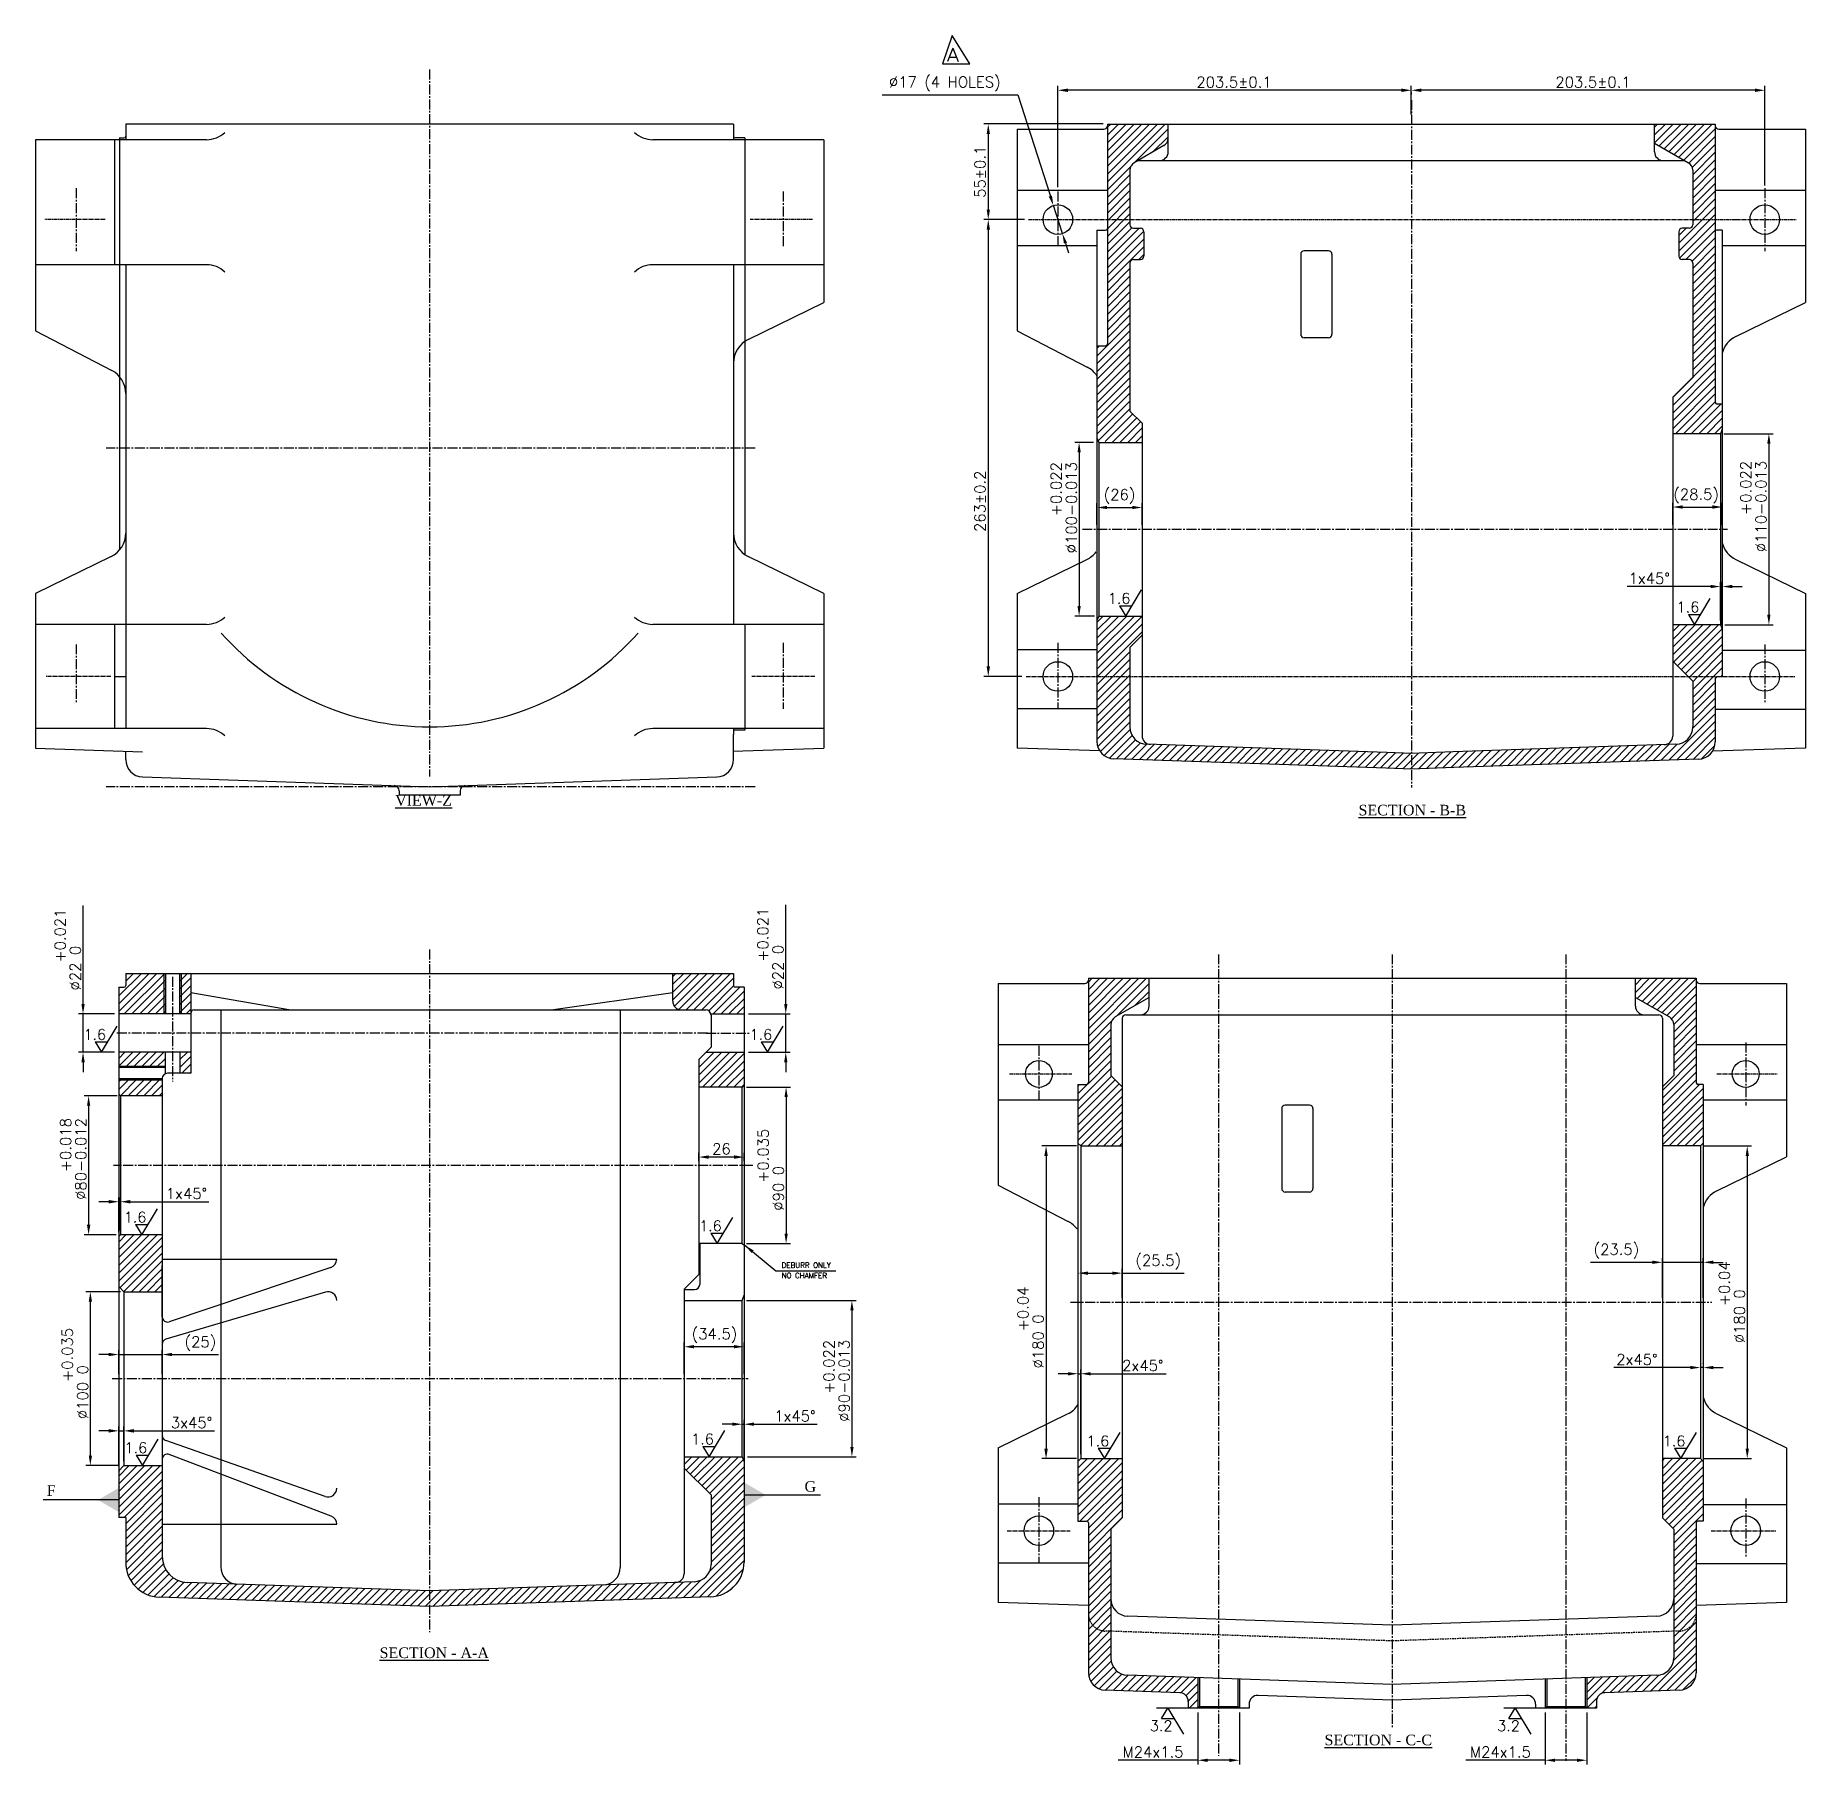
# Model space of a CAD drawing. Header units: millimetres. Extents: x -4466 to 20635, y -2270 to 9154.
# Drawn here: x 5838 to 6858, y 2079 to 3074 of the extents above; entities that cross this region are included whole.
import ezdxf

# ---------------------------------------------------------------- set-up
doc = ezdxf.new("R2010")
doc.units = ezdxf.units.MM
doc.header["$LTSCALE"] = 0.3
doc.header["$PDSIZE"] = -50
doc.linetypes.add('CENTER2', pattern=[28.575, 19.05, -3.175, 3.175, -3.175])
doc.linetypes.add('HIDDEN2', pattern=[4.7625, 3.175, -1.5875])
for name, color, linetype in [('center', 1, 'CENTER2'), ('hatch', 6, 'Continuous'), ('hidden', 4, 'HIDDEN2')]:
    doc.layers.add(name, color=color, linetype=linetype)
doc.styles.add('ROMANTIC', font='romantic.ttf')
doc.styles.add('rs', font='romans.shx')
doc.styles.get("Standard").update_dxf_attribs({"font": 'romans.shx'})
doc.dimstyles.new('sarab', dxfattribs={"dimscale": 3, "dimtxt": 2.5, "dimasz": 2.3, "dimexe": 1, "dimexo": 1, "dimtad": 1, "dimdec": 3, "dimdsep": 46, "dimtxsty": 'rs', "dimcen": 0, "dimclrd": 1, "dimclre": 1, "dimclrt": 7, "dimadec": 3, "dimazin": 2, "dimtfac": 1, "dimtdec": 3, "dimtmove": 0, "dimatfit": 3, "dimfxl": 1, "dimarcsym": 0})
doc.dimstyles.new('sarab$0', dxfattribs={"dimscale": 3, "dimtxt": 2.5, "dimasz": 2.3, "dimexe": 1, "dimexo": 1, "dimtad": 1, "dimdec": 3, "dimdsep": 46, "dimtxsty": 'rs', "dimcen": 0, "dimclrd": 1, "dimclre": 1, "dimclrt": 7, "dimadec": 3, "dimazin": 2, "dimtfac": 1, "dimtdec": 3, "dimtmove": 0, "dimatfit": 3, "dimfxl": 1, "dimarcsym": 0})
pattern_1 = [(45, (3245.2367, -434.2327), (-2.245064, 2.245064), [])]

msp = doc.modelspace()

# ---------------------------------------------------------------- texts
at = {"width": 1.2}
msp.add_text('A', height=7.5, dxfattribs=at).set_placement((6363.08488, 3059.15053))
for s, height, p in [('1.6', 6.1, (6455.72372, 2746.95077)), ('1.6', 6.1, (6783.24808, 2741.95077)), ('1.6', 6.1, (5865.92686, 2495.91182)), ('1.6', 6.1, (6249.46199, 2495.91182)), ('1.6', 6.1, (5889.13642, 2390.76182)), ('1.6', 6.1, (6220.39156, 2385.76182)), ('DEBURR ONLY', 3, (6267.9734, 2364.61887)), ('NO CHAMFER', 3, (6267.9734, 2358.74682)), ('1.6', 6.1, (5889.60685, 2258.01182)), ('1.6', 6.1, (6215.83503, 2263.01182)), ('1.6', 6.1, (6443.51144, 2261.92866)), ('1.6', 6.1, (6775.24391, 2261.92866)), ('3.2', 6.1, (6479.92543, 2097.9511)), ('3.2', 6.1, (6679.92543, 2097.9511))]:
    msp.add_text(s, height=height).set_placement(p)
at = {"style": 'ROMANTIC'}
for s, p in [('%%UVIEW-Z', (6045.41606, 2630.7033)), ('%%USECTION - B-B', (6600.0774, 2625.08741)), ('F', (5844.87709, 2233.35524)), ('G', (6281.11912, 2235.74016)), ('%%USECTION - A-A', (6036.46847, 2140.00725)), ('%%USECTION - C-C', (6580.51774, 2089.81486))]:
    msp.add_text(s, height=6.1, dxfattribs=at).set_placement(p)

# ---------------------------------------------------------------- blocks, each defined once
blk = doc.blocks.new('*D1')
at = {"color": 1, "lineweight": -2, "transparency": 16777216}
for p, q in [((5865.7, 2516.5), (5865.7, 2573.2)), ((5883.8, 2510.8), (5863.2, 2510.8)), ((5865.7, 2488.8), (5865.7, 2510.8)), ((5883.8, 2488.8), (5863.2, 2488.8)), ((5865.7, 2483), (5865.7, 2477.3))]:
    blk.add_line(p, q, dxfattribs=at)
at = {"color": 1, "transparency": 16777216}
for points in [[(5864.8, 2516.5), (5866.7, 2516.5), (5865.7, 2510.8)], [(5864.8, 2483), (5866.7, 2483), (5865.7, 2488.8)]]:
    blk.add_solid(points, dxfattribs=at)
at = {"layer": 'Defpoints', "color": 0, "transparency": 16777216}
for p in [(5886.3, 2510.8), (5865.7, 2488.8), (5886.3, 2488.8)]:
    blk.add_point(p, dxfattribs=at)
at = {"color": 7, "transparency": 16777216, "insert": (5856.9, 2547.9), "char_height": 6.25, "attachment_point": 5, "rotation": 90, "style": 'rs'}
blk.add_mtext('%%C22\\S+0.021^  0;', dxfattribs=at)
blk = doc.blocks.new('*D2')
at = {"color": 1, "lineweight": -2, "transparency": 16777216}
for p, q in [((5885.3, 2463.6), (5866.4, 2463.6)), ((5868.9, 2457.9), (5868.9, 2389.4)), ((5884.8, 2383.6), (5866.4, 2383.6))]:
    blk.add_line(p, q, dxfattribs=at)
at = {"color": 1, "transparency": 16777216}
for points in [[(5868, 2457.9), (5869.9, 2457.9), (5868.9, 2463.6)], [(5868, 2389.4), (5869.9, 2389.4), (5868.9, 2383.6)]]:
    blk.add_solid(points, dxfattribs=at)
at = {"layer": 'Defpoints', "color": 0, "transparency": 16777216}
for p in [(5887.8, 2463.6), (5868.9, 2383.6), (5887.3, 2383.6)]:
    blk.add_point(p, dxfattribs=at)
at = {"color": 7, "transparency": 16777216, "insert": (5860.1, 2427.3), "char_height": 6.25, "attachment_point": 5, "rotation": 90, "style": 'rs'}
blk.add_mtext('%%C80\\S+0.018^ -0.012;', dxfattribs=at)
blk = doc.blocks.new('*D3')
at = {"color": 1, "lineweight": -2, "transparency": 16777216}
for p, q in [((5887.3, 2350.9), (5867.4, 2350.9)), ((5869.9, 2345.1), (5869.9, 2256.6)), ((5886.8, 2250.9), (5867.4, 2250.9))]:
    blk.add_line(p, q, dxfattribs=at)
at = {"color": 1, "transparency": 16777216}
for points in [[(5869, 2345.1), (5870.9, 2345.1), (5869.9, 2350.9)], [(5869, 2256.6), (5870.9, 2256.6), (5869.9, 2250.9)]]:
    blk.add_solid(points, dxfattribs=at)
at = {"layer": 'Defpoints', "color": 0, "transparency": 16777216}
for p in [(5889.8, 2350.9), (5869.9, 2250.9), (5889.3, 2250.9)]:
    blk.add_point(p, dxfattribs=at)
at = {"color": 7, "transparency": 16777216, "insert": (5861.1, 2303.8), "char_height": 6.25, "attachment_point": 5, "rotation": 90, "style": 'rs'}
blk.add_mtext('%%C100\\S+0.035^  0;', dxfattribs=at)
blk = doc.blocks.new('*D4')
at = {"color": 1, "lineweight": -2, "transparency": 16777216}
for p, q in [((6270.3, 2516.5), (6270.3, 2573.6)), ((6248.8, 2510.8), (6272.8, 2510.8)), ((6270.3, 2488.8), (6270.3, 2510.8)), ((6248.8, 2488.8), (6272.8, 2488.8)), ((6270.3, 2483), (6270.3, 2477.3))]:
    blk.add_line(p, q, dxfattribs=at)
at = {"color": 1, "transparency": 16777216}
for points in [[(6269.4, 2516.5), (6271.3, 2516.5), (6270.3, 2510.8)], [(6269.4, 2483), (6271.3, 2483), (6270.3, 2488.8)]]:
    blk.add_solid(points, dxfattribs=at)
at = {"layer": 'Defpoints', "color": 0, "transparency": 16777216}
for p in [(6246.3, 2510.8), (6246.3, 2488.8), (6270.3, 2488.8)]:
    blk.add_point(p, dxfattribs=at)
at = {"color": 7, "transparency": 16777216, "insert": (6261.5, 2548.4), "char_height": 6.25, "attachment_point": 5, "rotation": 90, "style": 'rs'}
blk.add_mtext('%%C22\\S+0.021^  0;', dxfattribs=at)
blk = doc.blocks.new('*D5')
at = {"color": 1, "lineweight": -2, "transparency": 16777216}
for p, q in [((6247.8, 2468.6), (6273, 2468.6)), ((6270.5, 2462.9), (6270.5, 2384.4)), ((6247.8, 2378.6), (6273, 2378.6))]:
    blk.add_line(p, q, dxfattribs=at)
at = {"color": 1, "transparency": 16777216}
for points in [[(6269.6, 2462.9), (6271.5, 2462.9), (6270.5, 2468.6)], [(6269.6, 2384.4), (6271.5, 2384.4), (6270.5, 2378.6)]]:
    blk.add_solid(points, dxfattribs=at)
at = {"layer": 'Defpoints', "color": 0, "transparency": 16777216}
for p in [(6245.3, 2468.6), (6245.3, 2378.6), (6270.5, 2378.6)]:
    blk.add_point(p, dxfattribs=at)
at = {"color": 7, "transparency": 16777216, "insert": (6261.7, 2421.1), "char_height": 6.25, "attachment_point": 5, "rotation": 90, "style": 'rs'}
blk.add_mtext('%%C90\\S+0.035^  0;', dxfattribs=at)
blk = doc.blocks.new('*D6')
at = {"color": 1, "lineweight": -2, "transparency": 16777216}
for p, q in [((6247.8, 2345.9), (6310.9, 2345.9)), ((6308.4, 2340.1), (6308.4, 2261.6)), ((6248.3, 2255.9), (6310.9, 2255.9))]:
    blk.add_line(p, q, dxfattribs=at)
at = {"color": 1, "transparency": 16777216}
for points in [[(6307.5, 2340.1), (6309.4, 2340.1), (6308.4, 2345.9)], [(6307.5, 2261.6), (6309.4, 2261.6), (6308.4, 2255.9)]]:
    blk.add_solid(points, dxfattribs=at)
at = {"layer": 'Defpoints', "color": 0, "transparency": 16777216}
for p in [(6245.3, 2345.9), (6245.8, 2255.9), (6308.4, 2255.9)]:
    blk.add_point(p, dxfattribs=at)
at = {"color": 7, "transparency": 16777216, "insert": (6299.6, 2299.6), "char_height": 6.25, "attachment_point": 5, "rotation": 90, "style": 'rs'}
blk.add_mtext('%%C90\\S+0.022^ -0.013;', dxfattribs=at)
blk = doc.blocks.new('*D7')
at = {"color": 1, "lineweight": -2, "transparency": 16777216}
for p, q in [((6447.5, 2839.8), (6436.7, 2839.8)), ((6439.2, 2834.1), (6439.2, 2745.6)), ((6448, 2739.8), (6436.7, 2739.8))]:
    blk.add_line(p, q, dxfattribs=at)
at = {"color": 1, "transparency": 16777216}
for points in [[(6438.3, 2834.1), (6440.2, 2834.1), (6439.2, 2839.8)], [(6438.3, 2745.6), (6440.2, 2745.6), (6439.2, 2739.8)]]:
    blk.add_solid(points, dxfattribs=at)
at = {"layer": 'Defpoints', "color": 0, "transparency": 16777216}
for p in [(6450, 2839.8), (6439.2, 2739.8), (6450.5, 2739.8)]:
    blk.add_point(p, dxfattribs=at)
at = {"color": 7, "transparency": 16777216, "insert": (6430.4, 2802.2), "char_height": 6.25, "attachment_point": 5, "rotation": 90, "style": 'rs'}
blk.add_mtext('%%C100\\S+0.022^ -0.013;', dxfattribs=at)
blk = doc.blocks.new('*D8')
at = {"color": 1, "lineweight": -2, "transparency": 16777216}
for p, q in [((6810.5, 2844.8), (6838.9, 2844.8)), ((6836.4, 2839.1), (6836.4, 2740.6)), ((6811, 2734.8), (6838.9, 2734.8))]:
    blk.add_line(p, q, dxfattribs=at)
at = {"color": 1, "transparency": 16777216}
for points in [[(6835.4, 2839.1), (6837.3, 2839.1), (6836.4, 2844.8)], [(6835.4, 2740.6), (6837.3, 2740.6), (6836.4, 2734.8)]]:
    blk.add_solid(points, dxfattribs=at)
at = {"layer": 'Defpoints', "color": 0, "transparency": 16777216}
for p in [(6808, 2844.8), (6808.5, 2734.8), (6836.4, 2734.8)]:
    blk.add_point(p, dxfattribs=at)
at = {"color": 7, "transparency": 16777216, "insert": (6827.5, 2802.9), "char_height": 6.25, "attachment_point": 5, "rotation": 90, "style": 'rs'}
blk.add_mtext('%%C110\\S+0.022^ -0.013;', dxfattribs=at)
blk = doc.blocks.new('*D9')
at = {"color": 1, "lineweight": -2, "transparency": 16777216}
for p, q in [((6453, 3023.1), (6384.4, 3023.1)), ((6386.9, 3017.3), (6386.9, 2973.8)), ((6407.7, 2968.1), (6384.4, 2968.1))]:
    blk.add_line(p, q, dxfattribs=at)
at = {"color": 1, "transparency": 16777216}
for points in [[(6386, 3017.3), (6387.9, 3017.3), (6386.9, 3023.1)], [(6386, 2973.8), (6387.9, 2973.8), (6386.9, 2968.1)]]:
    blk.add_solid(points, dxfattribs=at)
at = {"layer": 'Defpoints', "color": 0, "transparency": 16777216}
for p in [(6455.5, 3023.1), (6386.9, 2968.1), (6410.2, 2968.1)]:
    blk.add_point(p, dxfattribs=at)
at = {"color": 7, "transparency": 16777216, "insert": (6382.2, 2995.6), "char_height": 6.25, "attachment_point": 5, "rotation": 90, "style": 'rs'}
blk.add_mtext('55±0.1', dxfattribs=at)
blk = doc.blocks.new('*D10')
at = {"color": 1, "lineweight": -2, "transparency": 16777216}
for p, q in [((6386.9, 2962.3), (6386.9, 2710.8)), ((6406.2, 2705.1), (6384.4, 2705.1))]:
    blk.add_line(p, q, dxfattribs=at)
at = {"color": 1, "transparency": 16777216}
for points in [[(6386, 2962.3), (6387.9, 2962.3), (6386.9, 2968.1)], [(6386, 2710.8), (6387.9, 2710.8), (6386.9, 2705.1)]]:
    blk.add_solid(points, dxfattribs=at)
at = {"layer": 'Defpoints', "color": 0, "transparency": 16777216}
for p in [(6386.9, 2968.1), (6386.9, 2705.1), (6408.7, 2705.1)]:
    blk.add_point(p, dxfattribs=at)
at = {"color": 7, "transparency": 16777216, "insert": (6382.2, 2805.9), "char_height": 6.25, "attachment_point": 5, "rotation": 90, "style": 'rs'}
blk.add_mtext('263±0.2', dxfattribs=at)
blk = doc.blocks.new('*D11')
at = {"color": 1, "lineweight": -2, "transparency": 16777216}
for p, q in [((6630.5, 3028.6), (6630.5, 3045)), ((6828.3, 3042.5), (6636.3, 3042.5)), ((6834, 2987.6), (6834, 3045))]:
    blk.add_line(p, q, dxfattribs=at)
at = {"color": 1, "transparency": 16777216}
for points in [[(6636.3, 3043.5), (6636.3, 3041.5), (6630.5, 3042.5)], [(6828.3, 3043.5), (6828.3, 3041.5), (6834, 3042.5)]]:
    blk.add_solid(points, dxfattribs=at)
at = {"layer": 'Defpoints', "color": 0, "transparency": 16777216}
for p in [(6630.5, 3042.5), (6630.5, 3026.1), (6834, 2985.1)]:
    blk.add_point(p, dxfattribs=at)
at = {"color": 7, "transparency": 16777216, "insert": (6735.1, 3047.2), "char_height": 6.25, "attachment_point": 5, "style": 'rs'}
blk.add_mtext('203.5±0.1', dxfattribs=at)
blk = doc.blocks.new('*D12')
at = {"color": 1, "lineweight": -2, "transparency": 16777216}
for p, q in [((6427, 2986.7), (6427, 3045)), ((6624.8, 3042.5), (6432.8, 3042.5)), ((6630.5, 3041.5), (6630.5, 3040))]:
    blk.add_line(p, q, dxfattribs=at)
at = {"color": 1, "transparency": 16777216}
for points in [[(6432.8, 3043.5), (6432.8, 3041.5), (6427, 3042.5)], [(6624.8, 3043.5), (6624.8, 3041.5), (6630.5, 3042.5)]]:
    blk.add_solid(points, dxfattribs=at)
at = {"layer": 'Defpoints', "color": 0, "transparency": 16777216}
for p in [(6427, 3042.5), (6630.5, 3044), (6427, 2984.2)]:
    blk.add_point(p, dxfattribs=at)
at = {"color": 7, "transparency": 16777216, "insert": (6528.4, 3047.2), "char_height": 6.25, "attachment_point": 5, "style": 'rs'}
blk.add_mtext('203.5±0.1', dxfattribs=at)
blk = doc.blocks.new('*D13')
at = {"color": 1, "lineweight": -2, "transparency": 16777216}
for p, q in [((6437.7, 2434.8), (6417.7, 2434.8)), ((6420.2, 2429), (6420.2, 2260.5)), ((6437.7, 2254.8), (6417.7, 2254.8))]:
    blk.add_line(p, q, dxfattribs=at)
at = {"color": 1, "transparency": 16777216}
for points in [[(6419.2, 2429), (6421.2, 2429), (6420.2, 2434.8)], [(6419.2, 2260.5), (6421.2, 2260.5), (6420.2, 2254.8)]]:
    blk.add_solid(points, dxfattribs=at)
at = {"layer": 'Defpoints', "color": 0, "transparency": 16777216}
for p in [(6440.2, 2434.8), (6420.2, 2254.8), (6440.2, 2254.8)]:
    blk.add_point(p, dxfattribs=at)
at = {"color": 7, "transparency": 16777216, "insert": (6411.3, 2330.3), "char_height": 6.25, "attachment_point": 5, "rotation": 90, "style": 'rs'}
blk.add_mtext('%%C180\\S+0.04^  0;', dxfattribs=at)
blk = doc.blocks.new('*D14')
at = {"color": 1, "lineweight": -2, "transparency": 16777216}
for p, q in [((6325.9, 3039.9), (6403.9, 3039.9)), ((6403.9, 3039.9), (6422.7, 2981.6)), ((6429.6, 2960), (6424.4, 2976.2)), ((6431.4, 2954.5), (6433.1, 2949))]:
    blk.add_line(p, q, dxfattribs=at)
at = {"color": 1, "transparency": 16777216}
for points in [[(6423.6, 2981.9), (6421.7, 2981.3), (6424.4, 2976.2)], [(6432.3, 2954.8), (6430.5, 2954.2), (6429.6, 2960)]]:
    blk.add_solid(points, dxfattribs=at)
at = {"layer": 'Defpoints', "color": 0, "transparency": 16777216}
for p in [(6424.4, 2976.2), (6429.6, 2960)]:
    blk.add_point(p, dxfattribs=at)
at = {"color": 7, "transparency": 16777216, "insert": (6361.9, 3046.2), "char_height": 6.25, "attachment_point": 5, "style": 'rs'}
blk.add_mtext('∅17 (4 HOLES)', dxfattribs=at)
blk = doc.blocks.new('*D79')
at = {"color": 1, "lineweight": -2, "transparency": 16777216}
for p, q in [((5880.5, 2402.7), (5874.8, 2402.7)), ((5886.3, 2385.1), (5886.3, 2405.2)), ((5886.3, 2402.7), (5887.3, 2402.7)), ((5887.3, 2386.1), (5887.3, 2405.2)), ((5893, 2402.7), (5938.2, 2402.7))]:
    blk.add_line(p, q, dxfattribs=at)
at = {"color": 1, "transparency": 16777216}
for points in [[(5880.5, 2403.7), (5880.5, 2401.7), (5886.3, 2402.7)], [(5893, 2403.7), (5893, 2401.7), (5887.3, 2402.7)]]:
    blk.add_solid(points, dxfattribs=at)
at = {"layer": 'Defpoints', "color": 0, "transparency": 16777216}
for p in [(5887.3, 2402.7), (5886.3, 2382.6), (5887.3, 2383.6)]:
    blk.add_point(p, dxfattribs=at)
at = {"color": 7, "transparency": 16777216, "insert": (5925.3, 2407.4), "char_height": 6.25, "attachment_point": 5, "style": 'rs'}
blk.add_mtext('1x45%%D', dxfattribs=at)
blk = doc.blocks.new('*D80')
at = {"color": 1, "lineweight": -2, "transparency": 16777216}
for p, q in [((5886.3, 2250.4), (5886.3, 2273.3)), ((5889.3, 2253.4), (5889.3, 2273.3)), ((5880.5, 2270.8), (5874.8, 2270.8)), ((5886.3, 2270.8), (5889.3, 2270.8)), ((5895, 2270.8), (5941.5, 2270.8))]:
    blk.add_line(p, q, dxfattribs=at)
at = {"color": 1, "transparency": 16777216}
for points in [[(5880.5, 2271.8), (5880.5, 2269.8), (5886.3, 2270.8)], [(5895, 2271.8), (5895, 2269.8), (5889.3, 2270.8)]]:
    blk.add_solid(points, dxfattribs=at)
at = {"layer": 'Defpoints', "color": 0, "transparency": 16777216}
for p in [(5889.3, 2270.8), (5886.3, 2247.9), (5889.3, 2250.9)]:
    blk.add_point(p, dxfattribs=at)
at = {"color": 7, "transparency": 16777216, "insert": (5928.2, 2275.5), "char_height": 6.25, "attachment_point": 5, "style": 'rs'}
blk.add_mtext('3x45%%D', dxfattribs=at)
blk = doc.blocks.new('*D81')
at = {"color": 1, "lineweight": -2, "transparency": 16777216}
for p, q in [((6239.5, 2274.6), (6233.8, 2274.6)), ((6245.3, 2258.4), (6245.3, 2277.1)), ((6245.3, 2274.6), (6246.3, 2274.6)), ((6246.3, 2255.4), (6246.3, 2277.1)), ((6252, 2274.6), (6288.5, 2274.6))]:
    blk.add_line(p, q, dxfattribs=at)
at = {"color": 1, "transparency": 16777216}
for points in [[(6239.5, 2275.6), (6239.5, 2273.7), (6245.3, 2274.6)], [(6252, 2275.6), (6252, 2273.7), (6246.3, 2274.6)]]:
    blk.add_solid(points, dxfattribs=at)
at = {"layer": 'Defpoints', "color": 0, "transparency": 16777216}
for p in [(6246.3, 2274.6), (6245.3, 2255.9), (6246.3, 2252.9)]:
    blk.add_point(p, dxfattribs=at)
at = {"color": 7, "transparency": 16777216, "insert": (6275.6, 2279.3), "char_height": 6.25, "attachment_point": 5, "style": 'rs'}
blk.add_mtext('1x45%%D', dxfattribs=at)
blk = doc.blocks.new('*D82')
at = {"color": 1, "lineweight": -2, "transparency": 16777216}
for p, q in [((5880.5, 2314.7), (5874.8, 2314.7)), ((5886.3, 2303.4), (5886.3, 2317.2)), ((5886.3, 2314.7), (5911.3, 2314.7)), ((5911.3, 2303.4), (5911.3, 2317.2)), ((5917, 2314.7), (5943.8, 2314.7))]:
    blk.add_line(p, q, dxfattribs=at)
at = {"color": 1, "transparency": 16777216}
for points in [[(5880.5, 2315.7), (5880.5, 2313.8), (5886.3, 2314.7)], [(5917, 2315.7), (5917, 2313.8), (5911.3, 2314.7)]]:
    blk.add_solid(points, dxfattribs=at)
at = {"layer": 'Defpoints', "color": 0, "transparency": 16777216}
for p in [(5911.3, 2314.7), (5886.3, 2300.9), (5911.3, 2300.9)]:
    blk.add_point(p, dxfattribs=at)
at = {"color": 7, "transparency": 16777216, "insert": (5933.3, 2321), "char_height": 6.25, "attachment_point": 5, "style": 'rs'}
blk.add_mtext('(25)', dxfattribs=at)
blk = doc.blocks.new('*D83')
at = {"color": 1, "lineweight": -2, "transparency": 16777216}
for p, q in [((6449.5, 2792.3), (6449.5, 2804.8)), ((6475.5, 2792.3), (6475.5, 2804.8)), ((6455.3, 2802.3), (6469.8, 2802.3))]:
    blk.add_line(p, q, dxfattribs=at)
at = {"color": 1, "transparency": 16777216}
for points in [[(6455.3, 2803.3), (6455.3, 2801.4), (6449.5, 2802.3)], [(6469.8, 2803.3), (6469.8, 2801.4), (6475.5, 2802.3)]]:
    blk.add_solid(points, dxfattribs=at)
at = {"layer": 'Defpoints', "color": 0, "transparency": 16777216}
for p in [(6475.5, 2802.3), (6449.5, 2789.8), (6475.5, 2789.8)]:
    blk.add_point(p, dxfattribs=at)
at = {"color": 7, "transparency": 16777216, "insert": (6462.5, 2808.7), "char_height": 6.25, "attachment_point": 5, "style": 'rs'}
blk.add_mtext('(26)', dxfattribs=at)
blk = doc.blocks.new('*D84')
at = {"color": 1, "lineweight": -2, "transparency": 16777216}
for p, q in [((6781, 2792.3), (6781, 2805.1)), ((6809.5, 2792.3), (6809.5, 2805.1)), ((6786.8, 2802.6), (6803.8, 2802.6))]:
    blk.add_line(p, q, dxfattribs=at)
at = {"color": 1, "transparency": 16777216}
for points in [[(6786.8, 2803.6), (6786.8, 2801.6), (6781, 2802.6)], [(6803.8, 2803.6), (6803.8, 2801.6), (6809.5, 2802.6)]]:
    blk.add_solid(points, dxfattribs=at)
at = {"layer": 'Defpoints', "color": 0, "transparency": 16777216}
for p in [(6809.5, 2802.6), (6781, 2789.8), (6809.5, 2789.8)]:
    blk.add_point(p, dxfattribs=at)
at = {"color": 7, "transparency": 16777216, "insert": (6794.5, 2808.9), "char_height": 6.25, "attachment_point": 5, "style": 'rs'}
blk.add_mtext('(28.5)', dxfattribs=at)
blk = doc.blocks.new('*D85')
at = {"color": 1, "lineweight": -2, "transparency": 16777216}
for p, q in [((6799, 2434.8), (6826.4, 2434.8)), ((6823.9, 2429), (6823.9, 2260.5)), ((6799, 2254.8), (6826.4, 2254.8))]:
    blk.add_line(p, q, dxfattribs=at)
at = {"color": 1, "transparency": 16777216}
for points in [[(6823, 2429), (6824.9, 2429), (6823.9, 2434.8)], [(6823, 2260.5), (6824.9, 2260.5), (6823.9, 2254.8)]]:
    blk.add_solid(points, dxfattribs=at)
at = {"layer": 'Defpoints', "color": 0, "transparency": 16777216}
for p in [(6796.5, 2434.8), (6796.5, 2254.8), (6823.9, 2254.8)]:
    blk.add_point(p, dxfattribs=at)
at = {"color": 7, "transparency": 16777216, "insert": (6815.1, 2344.8), "char_height": 6.25, "attachment_point": 5, "rotation": 90, "style": 'rs'}
blk.add_mtext('%%C180\\S+0.04^  0;', dxfattribs=at)
blk = doc.blocks.new('*D86')
at = {"color": 1, "lineweight": -2, "transparency": 16777216}
for p, q in [((6438.6, 2347.3), (6438.6, 2364.1)), ((6444.3, 2361.6), (6458.3, 2361.6)), ((6464.1, 2347.3), (6464.1, 2364.1)), ((6464.1, 2361.6), (6499.7, 2361.6))]:
    blk.add_line(p, q, dxfattribs=at)
at = {"color": 1, "transparency": 16777216}
for points in [[(6444.3, 2362.5), (6444.3, 2360.6), (6438.6, 2361.6)], [(6458.3, 2362.5), (6458.3, 2360.6), (6464.1, 2361.6)]]:
    blk.add_solid(points, dxfattribs=at)
at = {"layer": 'Defpoints', "color": 0, "transparency": 16777216}
for p in [(6464.1, 2361.6), (6438.6, 2344.8), (6464.1, 2344.8)]:
    blk.add_point(p, dxfattribs=at)
at = {"color": 7, "transparency": 16777216, "insert": (6484.8, 2367.9), "char_height": 6.25, "attachment_point": 5, "style": 'rs'}
blk.add_mtext('(25.5)', dxfattribs=at)
blk = doc.blocks.new('*D87')
at = {"color": 1, "lineweight": -2, "transparency": 16777216}
for p, q in [((6769.3, 2367.8), (6733.6, 2367.8)), ((6775.1, 2347.3), (6775.1, 2370.3)), ((6798.6, 2367.8), (6775.1, 2367.8)), ((6798.6, 2347.3), (6798.6, 2370.3)), ((6804.3, 2367.8), (6810.1, 2367.8))]:
    blk.add_line(p, q, dxfattribs=at)
at = {"color": 1, "transparency": 16777216}
for points in [[(6769.3, 2368.8), (6769.3, 2366.9), (6775.1, 2367.8)], [(6804.3, 2368.8), (6804.3, 2366.9), (6798.6, 2367.8)]]:
    blk.add_solid(points, dxfattribs=at)
at = {"layer": 'Defpoints', "color": 0, "transparency": 16777216}
for p in [(6798.6, 2367.8), (6775.1, 2344.8), (6798.6, 2344.8)]:
    blk.add_point(p, dxfattribs=at)
at = {"color": 7, "transparency": 16777216, "insert": (6748.6, 2374.2), "char_height": 6.25, "attachment_point": 5, "style": 'rs'}
blk.add_mtext('(23.5)', dxfattribs=at)
blk = doc.blocks.new('*D90')
at = {"color": 1, "lineweight": -2, "transparency": 16777216}
for p, q in [((6791.2, 2307.2), (6747.1, 2307.2)), ((6798.6, 2307.2), (6797, 2307.2)), ((6798.6, 2309.6), (6798.6, 2309.7)), ((6804.3, 2307.2), (6810.1, 2307.2))]:
    blk.add_line(p, q, dxfattribs=at)
at = {"color": 1, "transparency": 16777216}
for points in [[(6791.2, 2308.2), (6791.2, 2306.3), (6797, 2307.2)], [(6804.3, 2308.2), (6804.3, 2306.3), (6798.6, 2307.2)]]:
    blk.add_solid(points, dxfattribs=at)
at = {"layer": 'Defpoints', "color": 0, "transparency": 16777216}
for p in [(6797, 2307.2), (6797, 2307.2), (6798.6, 2307.1)]:
    blk.add_point(p, dxfattribs=at)
at = {"color": 7, "transparency": 16777216, "insert": (6760.4, 2311.9), "char_height": 6.25, "attachment_point": 5, "style": 'rs'}
blk.add_mtext('2x45%%D', dxfattribs=at)
blk = doc.blocks.new('_DatumFilled')
at = {"color": 0, "linetype": 'ByBlock'}
blk.add_solid([(0, 0.58), (-1, 0), (0, -0.58)], dxfattribs=at)
blk = doc.blocks.new('*D91')
at = {"color": 1, "lineweight": -2, "transparency": 16777216}
for p, q in [((6432.8, 2303.7), (6427.1, 2303.7)), ((6438.6, 2303.7), (6440.2, 2303.7)), ((6440.2, 2257.3), (6440.2, 2306.2)), ((6445.9, 2303.7), (6489.3, 2303.7))]:
    blk.add_line(p, q, dxfattribs=at)
at = {"color": 1, "transparency": 16777216}
for points in [[(6432.8, 2304.6), (6432.8, 2302.7), (6438.6, 2303.7)], [(6445.9, 2304.6), (6445.9, 2302.7), (6440.2, 2303.7)]]:
    blk.add_solid(points, dxfattribs=at)
at = {"layer": 'Defpoints', "color": 0, "transparency": 16777216}
for p in [(6438.6, 2303.7), (6440.2, 2303.7), (6440.2, 2254.8)]:
    blk.add_point(p, dxfattribs=at)
at = {"color": 7, "transparency": 16777216, "insert": (6475.9, 2308.4), "char_height": 6.25, "attachment_point": 5, "style": 'rs'}
blk.add_mtext('2x45%%D', dxfattribs=at)
blk = doc.blocks.new('*D92')
at = {"color": 1, "lineweight": -2, "transparency": 16777216}
for p, q in [((6802.8, 2756.8), (6754.7, 2756.8)), ((6808.5, 2737.3), (6808.5, 2759.3)), ((6809.5, 2756.8), (6808.5, 2756.8)), ((6809.5, 2734.7), (6809.5, 2759.3)), ((6815.3, 2756.8), (6821, 2756.8))]:
    blk.add_line(p, q, dxfattribs=at)
at = {"color": 1, "transparency": 16777216}
for points in [[(6802.8, 2757.8), (6802.8, 2755.9), (6808.5, 2756.8)], [(6815.3, 2757.8), (6815.3, 2755.9), (6809.5, 2756.8)]]:
    blk.add_solid(points, dxfattribs=at)
at = {"layer": 'Defpoints', "color": 0, "transparency": 16777216}
for p in [(6808.5, 2756.8), (6808.5, 2734.8), (6809.5, 2732.2)]:
    blk.add_point(p, dxfattribs=at)
at = {"color": 7, "transparency": 16777216, "insert": (6767.5, 2761.5), "char_height": 6.25, "attachment_point": 5, "style": 'rs'}
blk.add_mtext('1x45%%D', dxfattribs=at)
blk = doc.blocks.new('*D142')
at = {"color": 1, "lineweight": -2, "transparency": 16777216}
for p, q in [((6220.3, 2426.1), (6220.3, 2430.9)), ((6240.5, 2428.4), (6226, 2428.4)), ((6246.3, 2426.1), (6246.3, 2430.9))]:
    blk.add_line(p, q, dxfattribs=at)
at = {"color": 1, "transparency": 16777216}
for points in [[(6226, 2429.4), (6226, 2427.4), (6220.3, 2428.4)], [(6240.5, 2429.4), (6240.5, 2427.4), (6246.3, 2428.4)]]:
    blk.add_solid(points, dxfattribs=at)
at = {"layer": 'Defpoints', "color": 0, "transparency": 16777216}
for p in [(6220.3, 2428.4), (6220.3, 2423.6), (6246.3, 2423.6)]:
    blk.add_point(p, dxfattribs=at)
at = {"color": 7, "transparency": 16777216, "insert": (6233.3, 2433.1), "char_height": 6.25, "attachment_point": 5, "style": 'rs'}
blk.add_mtext('26', dxfattribs=at)
blk = doc.blocks.new('*D143')
at = {"color": 1, "lineweight": -2, "transparency": 16777216}
for p, q in [((6211.8, 2303.4), (6211.8, 2321.7)), ((6240.5, 2319.2), (6217.5, 2319.2)), ((6246.3, 2303.4), (6246.3, 2321.7))]:
    blk.add_line(p, q, dxfattribs=at)
at = {"color": 1, "transparency": 16777216}
for points in [[(6217.5, 2320.2), (6217.5, 2318.3), (6211.8, 2319.2)], [(6240.5, 2320.2), (6240.5, 2318.3), (6246.3, 2319.2)]]:
    blk.add_solid(points, dxfattribs=at)
at = {"layer": 'Defpoints', "color": 0, "transparency": 16777216}
for p in [(6211.8, 2319.2), (6211.8, 2300.9), (6246.3, 2300.9)]:
    blk.add_point(p, dxfattribs=at)
at = {"color": 7, "transparency": 16777216, "insert": (6229.3, 2325.6), "char_height": 6.25, "attachment_point": 5, "style": 'rs'}
blk.add_mtext('(34.5)', dxfattribs=at)
blk = doc.blocks.new('*D153')
at = {"color": 1, "lineweight": -2, "transparency": 16777216}
for p, q in [((6507.6, 2108.7), (6507.6, 2078.7)), ((6531.6, 2108.7), (6531.6, 2078.7)), ((6507.6, 2081.2), (6461.8, 2081.2)), ((6525.8, 2081.2), (6513.3, 2081.2))]:
    blk.add_line(p, q, dxfattribs=at)
at = {"color": 1, "transparency": 16777216}
for points in [[(6513.3, 2082.1), (6513.3, 2080.2), (6507.6, 2081.2)], [(6525.8, 2082.1), (6525.8, 2080.2), (6531.6, 2081.2)]]:
    blk.add_solid(points, dxfattribs=at)
at = {"layer": 'Defpoints', "color": 0, "transparency": 16777216}
for p in [(6507.6, 2111.2), (6531.6, 2111.2), (6507.6, 2081.2)]:
    blk.add_point(p, dxfattribs=at)
at = {"color": 7, "transparency": 16777216, "insert": (6481.8, 2085.9), "char_height": 6.25, "attachment_point": 5, "style": 'rs'}
blk.add_mtext('M24x1.5', dxfattribs=at)
blk = doc.blocks.new('*D458')
at = {"color": 1, "lineweight": -2, "transparency": 16777216}
for p, q in [((6707.6, 2108.7), (6707.6, 2078.7)), ((6731.6, 2108.7), (6731.6, 2078.7)), ((6707.6, 2081.2), (6661.8, 2081.2)), ((6725.8, 2081.2), (6713.3, 2081.2))]:
    blk.add_line(p, q, dxfattribs=at)
at = {"color": 1, "transparency": 16777216}
for points in [[(6713.3, 2082.1), (6713.3, 2080.2), (6707.6, 2081.2)], [(6725.8, 2082.1), (6725.8, 2080.2), (6731.6, 2081.2)]]:
    blk.add_solid(points, dxfattribs=at)
at = {"layer": 'Defpoints', "color": 0, "transparency": 16777216}
for p in [(6707.6, 2111.2), (6731.6, 2111.2), (6707.6, 2081.2)]:
    blk.add_point(p, dxfattribs=at)
at = {"color": 7, "transparency": 16777216, "insert": (6681.8, 2085.9), "char_height": 6.25, "attachment_point": 5, "style": 'rs'}
blk.add_mtext('M24x1.5', dxfattribs=at)

# ---------------------------------------------------------------- dimensions: what is measured, and where the dimension line sits
dim = msp.add_diameter_dim_2p(p1=(6429.61228, 2959.97459), p2=(6424.4111, 2976.15939), text='<> (4 HOLES)', dimstyle='sarab', override={"dimscale": 2.5, "dimtoh": 1, "dimdec": 2, "dimcen": 2.5, "dimadec": 1, "dimtdec": 2})
dim.commit()
dim.dimension.update_dxf_attribs({"geometry": '*D14', "text_midpoint": (6361.8989, 3039.86788), "dimtype": 163})
for base, p1, p2, picture, middle in [((6427.01169, 3042.50257), (6630.51169, 3044.04477), (6427.01169, 2984.21223), '*D12', (6528.38847, 3042.50257)), ((6630.51169, 3042.50257), (6834.01169, 2985.06699), (6630.51169, 3026.06699), '*D11', (6735.06725, 3042.50257))]:
    dim = msp.add_linear_dim(base=base, p1=p1, p2=p2, dimstyle='sarab', override={"dimscale": 2.5, "dimdec": 2, "dimadec": 2, "dimtol": 1, "dimtp": 0.1, "dimtm": 0.1, "dimtdec": 2, "dimatfit": 0})
    dim.commit()
    dim.dimension.update_dxf_attribs({"geometry": picture, "text_midpoint": middle, "dimtype": 160})
dim = msp.add_linear_dim(base=(6386.93282, 2968.06699), p1=(6455.51169, 3023.06699), p2=(6410.16774, 2968.06699), angle=90, dimstyle='sarab', override={"dimscale": 2.5, "dimgap": 0.625, "dimdec": 2, "dimadec": 2, "dimtol": 1, "dimlim": 0, "dimtp": 0.1, "dimtm": 0.1, "dimtdec": 2, "dimatfit": 0})
dim.commit()
dim.dimension.update_dxf_attribs({"geometry": '*D9', "text_midpoint": (6382.24532, 2995.56699)})
dim = msp.add_linear_dim(base=(6386.93282, 2705.06699), p1=(6386.93282, 2968.06699), p2=(6408.74435, 2705.06699), angle=90, dimstyle='sarab', override={"dimscale": 2.5, "dimgap": 0.625, "dimdec": 2, "dimadec": 2, "dimtol": 1, "dimlim": 0, "dimtp": 0.2, "dimtm": 0.2, "dimtdec": 2, "dimatfit": 0})
dim.commit()
dim.dimension.update_dxf_attribs({"geometry": '*D10', "text_midpoint": (6386.93282, 2805.87115), "dimtype": 160})
for base, p1, p2, override, picture, middle in [((6836.38074, 2734.81699), (6808.01169, 2844.81699), (6808.51169, 2734.81699), {"dimscale": 2.5, "dimgap": 0.625, "dimdec": 2, "dimadec": 2, "dimtol": 1, "dimlim": 0, "dimtp": 0.022, "dimtm": 0.013, "dimtdec": 3, "dimatfit": 0}, '*D8', (6836.38074, 2802.86868)), ((6439.24887, 2739.81699), (6450.01169, 2839.81699), (6450.51169, 2739.81699), {"dimscale": 2.5, "dimgap": 0.625, "dimdec": 2, "dimadec": 2, "dimtol": 1, "dimlim": 0, "dimtp": 0.022, "dimtm": 0.013, "dimtdec": 3, "dimatfit": 0}, '*D7', (6439.24887, 2802.19667)), ((5865.7161, 2488.77804), (5886.29351, 2510.77804), (5886.29351, 2488.77804), {"dimscale": 2.5, "dimdec": 2, "dimadec": 2, "dimtol": 1, "dimtp": 0.021, "dimatfit": 0}, '*D1', (5865.7161, 2547.94589)), ((6270.34672, 2488.77804), (6246.29351, 2510.77804), (6246.29351, 2488.77804), {"dimscale": 2.5, "dimdec": 2, "dimadec": 2, "dimtol": 1, "dimtp": 0.021, "dimatfit": 0}, '*D4', (6270.34672, 2548.39411)), ((6270.54118, 2378.62804), (6245.29351, 2468.62804), (6245.29351, 2378.62804), {"dimscale": 2.5, "dimdec": 2, "dimadec": 2, "dimtol": 1, "dimtp": 0.035, "dimatfit": 0}, '*D5', (6270.54118, 2421.05793)), ((5868.94645, 2383.62803), (5887.79351, 2463.62803), (5887.29351, 2383.62803), {"dimscale": 2.5, "dimdec": 2, "dimadec": 2, "dimtol": 1, "dimtp": 0.018, "dimtm": 0.012, "dimatfit": 0}, '*D2', (5868.94645, 2427.25785)), ((6420.20224, 2254.79488), (6440.15717, 2434.79488), (6440.15717, 2254.79488), {"dimscale": 2.5, "dimdec": 2, "dimadec": 2, "dimtol": 1, "dimtp": 0.04, "dimtdec": 2, "dimatfit": 0}, '*D13', (6420.20224, 2330.33232)), ((5869.91077, 2250.87804), (5889.79351, 2350.87804), (5889.29351, 2250.87804), {"dimscale": 2.5, "dimdec": 2, "dimadec": 2, "dimtol": 1, "dimtp": 0.035, "dimtm": 0, "dimatfit": 0}, '*D3', (5869.91077, 2303.78268)), ((6308.42093, 2255.87804), (6245.29351, 2345.87804), (6245.79351, 2255.87804), {"dimscale": 2.5, "dimdec": 2, "dimadec": 2, "dimtol": 1, "dimtp": 0.022, "dimtm": 0.013, "dimatfit": 0}, '*D6', (6308.42093, 2299.62235))]:
    dim = msp.add_linear_dim(base=base, p1=p1, p2=p2, angle=90, text='%%C<>', dimstyle='sarab', override=override)
    dim.commit()
    dim.dimension.update_dxf_attribs({"geometry": picture, "text_midpoint": middle, "dimtype": 160})
for base, p1, p2, text, dimstyle, override, picture, middle in [((6475.51169, 2802.32743), (6449.51169, 2789.81699), (6475.51169, 2789.81699), '(<>)', 'sarab', {"dimscale": 2.5, "dimdec": 2, "dimadec": 2, "dimtdec": 2, "dimatfit": 0}, '*D83', (6462.51169, 2808.65184)), ((6507.55717, 2081.18488), (6531.55717, 2111.18488), (6507.55717, 2111.18488), 'M<>x1.5', 'sarab$0', {"dimscale": 2.5, "dimdec": 2, "dimcen": 2.5, "dimadec": 1, "dimtdec": 2, "dimldrblk": 'DatumFilled'}, '*D153', (6481.79229, 2085.87238)), ((6707.55717, 2081.18488), (6731.55717, 2111.18488), (6707.55717, 2111.18488), 'M<>x1.5', 'sarab$0', {"dimscale": 2.5, "dimdec": 2, "dimcen": 2.5, "dimadec": 1, "dimtdec": 2, "dimldrblk": 'DatumFilled'}, '*D458', (6681.79229, 2085.87238))]:
    dim = msp.add_linear_dim(base=base, p1=p1, p2=p2, text=text, dimstyle=dimstyle, override=override)
    dim.commit()
    dim.dimension.update_dxf_attribs({"geometry": picture, "text_midpoint": middle})
for base, p1, p2, text, override, picture, middle in [((6809.51169, 2802.60639), (6781.01169, 2789.81699), (6809.51169, 2789.81699), '(<>)', {"dimscale": 2.5, "dimdec": 2, "dimadec": 2, "dimtdec": 2, "dimatfit": 0}, '*D84', (6794.51169, 2802.60639)), ((6808.51169, 2756.8208), (6809.51169, 2732.21699), (6808.51169, 2734.81699), '<>x45%%D', {"dimscale": 2.5, "dimdec": 2, "dimcen": 2.5, "dimadec": 1, "dimtdec": 2, "dimldrblk": 'DatumFilled'}, '*D92', (6767.54673, 2756.8208)), ((5887.29351, 2402.69554), (5886.29351, 2382.62803), (5887.29351, 2383.62803), '<>x45%%D', {"dimscale": 2.5, "dimtoh": 1, "dimdec": 2, "dimcen": 2.5, "dimadec": 1, "dimtdec": 2}, '*D79', (5925.33517, 2402.69554)), ((6798.55717, 2367.83446), (6775.05717, 2344.79488), (6798.55717, 2344.79488), '(<>)', {"dimscale": 2.5, "dimdec": 2, "dimadec": 2, "dimtdec": 2, "dimatfit": 0}, '*D87', (6748.60182, 2367.83446)), ((6464.05717, 2361.57748), (6438.55717, 2344.79488), (6464.05717, 2344.79488), '(<>)', {"dimscale": 2.5, "dimtoh": 1, "dimdec": 2, "dimcen": 2.5, "dimadec": 1, "dimtdec": 2}, '*D86', (6484.76253, 2361.57748)), ((5911.29351, 2314.7151), (5886.29351, 2300.87804), (5911.29351, 2300.87804), '(<>)', {"dimscale": 2.5, "dimdec": 2, "dimadec": 2, "dimtdec": 2, "dimatfit": 0}, '*D82', (5933.28458, 2314.7151)), ((6211.79351, 2319.24449), (6246.29351, 2300.87804), (6211.79351, 2300.87804), '(<>)', {"dimscale": 2.5, "dimdec": 2, "dimadec": 2, "dimtol": 0, "dimlim": 0, "dimtp": 0.1, "dimtm": 0.1, "dimtfac": 0.71, "dimtdec": 2, "dimatfit": 0, "dimtolj": 0, "dimtzin": 8}, '*D143', (6229.29351, 2319.24449)), ((6796.95717, 2307.21788), (6798.55717, 2307.13455), (6796.95717, 2307.21788), '2x45%%D', {"dimscale": 2.5, "dimdec": 2, "dimcen": 2.5, "dimadec": 1, "dimtdec": 2, "dimldrblk": 'DatumFilled'}, '*D90', (6760.40057, 2307.21788)), ((6440.15717, 2303.67297), (6438.55717, 2303.67297), (6440.15717, 2254.79488), '2x45%%D', {"dimscale": 2.5, "dimdec": 2, "dimcen": 2.5, "dimadec": 1, "dimtdec": 2, "dimldrblk": 'DatumFilled'}, '*D91', (6475.93788, 2303.67297)), ((6246.29351, 2274.61316), (6245.29351, 2255.87804), (6246.29351, 2252.87804), '<>x45%%D', {"dimscale": 2.5, "dimtoh": 1, "dimdec": 2, "dimcen": 2.5, "dimadec": 1, "dimtdec": 2}, '*D81', (6275.62981, 2274.61316)), ((5889.29351, 2270.80478), (5886.29351, 2247.87804), (5889.29351, 2250.87804), '<>x45%%D', {"dimscale": 2.5, "dimtoh": 1, "dimdec": 2, "dimcen": 2.5, "dimadec": 1, "dimtdec": 2}, '*D80', (5928.22803, 2270.80478))]:
    dim = msp.add_linear_dim(base=base, p1=p1, p2=p2, text=text, dimstyle='sarab', override=override)
    dim.commit()
    dim.dimension.update_dxf_attribs({"geometry": picture, "text_midpoint": middle, "dimtype": 160})
dim = msp.add_linear_dim(base=(6220.29351, 2428.39462), p1=(6246.29351, 2423.62804), p2=(6220.29351, 2423.62804), dimstyle='sarab', override={"dimscale": 2.5, "dimtoh": 1, "dimdec": 2, "dimcen": 2.5, "dimadec": 1, "dimtol": 0, "dimlim": 0, "dimtp": 0.1, "dimtm": 0.1, "dimtfac": 0.71, "dimtdec": 2, "dimtolj": 0, "dimtzin": 8})
dim.commit()
dim.dimension.update_dxf_attribs({"geometry": '*D142', "text_midpoint": (6233.29351, 2433.08212)})
dim = msp.add_linear_dim(base=(6823.91411, 2254.79488), p1=(6796.45717, 2434.79488), p2=(6796.45717, 2254.79488), angle=90, text='%%C<>', dimstyle='sarab', override={"dimscale": 2.5, "dimdec": 2, "dimadec": 2, "dimtol": 1, "dimtp": 0.04, "dimtdec": 2, "dimatfit": 0})
dim.commit()
dim.dimension.update_dxf_attribs({"geometry": '*D85', "text_midpoint": (6815.05995, 2344.79488)})

# ---------------------------------------------------------------- hatches: boundary and pattern name
at = {"layer": 'hatch'}
h = msp.add_hatch(dxfattribs=at)
h.set_pattern_fill('ANSI31', color=256, style=0)
h.set_pattern_definition([(45, (2015.4476, 0), (-2.245064, 2.245064), [])])
h.paths.add_polyline_path([(6449.51169, 2842.41699), (6449.51169, 2841.11699), (6450.01169, 2839.81699), (6450.51169, 2839.81699)], flags=16)
h.paths.add_polyline_path([(6449.51169, 2895.46464), (6449.01169, 2895.46464), (6449.01169, 2842.41699), (6449.51169, 2841.11699)], flags=16)
h.paths.add_polyline_path([(6476.51169, 2849.81699), (6475.51169, 2850.81699), (6475.51169, 2839.81699), (6476.51169, 2839.81699)], flags=17)
h.paths.add_polyline_path([(6452.01169, 2895.46464), (6449.01169, 2895.46464), (6449.01169, 2842.41699), (6450.01169, 2839.81699), (6452.01169, 2839.81699)])
h.paths.add_polyline_path([(6468.51169, 2965.06699), (6468.51169, 2996.47853, -0.2679491924), (6471.01169, 3000.80866), (6488.01169, 3010.62362, 0.2679491924), (6490.51169, 3014.95374), (6490.51169, 3023.06699), (6455.51169, 3023.06699), (6455.51169, 2896.46464, -0.4142135624), (6454.51169, 2895.46464), (6452.01169, 2895.46464), (6452.01169, 2842.41699), (6454.61169, 2839.81699), (6476.51169, 2839.81699), (6476.51169, 2849.81699), (6468.51169, 2857.81699), (6468.51169, 2943.06699, -0.4142135624), (6470.51169, 2945.06699), (6474.51169, 2945.06699, 0.4142135624), (6476.51169, 2947.06699), (6476.51169, 2961.06699, 0.4142135624), (6474.51169, 2963.06699), (6470.51169, 2963.06699, -0.4142135624)])
h = msp.add_hatch(dxfattribs=at)
h.set_pattern_fill('ANSI31', color=256, style=0)
h.paths.add_polyline_path([(6809.51169, 2732.21699), (6808.51169, 2734.81699), (6781.01169, 2734.81699), (6781.01169, 2713.81699), (6789.76169, 2705.06699), (6809.51169, 2705.06699)])
h.paths.add_polyline_path([(6468.51169, 2721.81699), (6475.51169, 2728.81699), (6475.51169, 2739.81699), (6450.51169, 2739.81699), (6449.51169, 2737.21699), (6449.51169, 2705.06699), (6468.51169, 2705.06699)])
h.paths.add_polyline_path([(6468.51169, 2705.06699), (6449.51169, 2705.06699), (6449.51169, 2667.65044, 0.4042106967), (6459.16903, 2657.65632), (6616.08022, 2652.2765), (6630.51169, 2651.78171), (6630.51169, 2660.787), (6616.38861, 2661.27122), (6478.16903, 2666.01018, -0.4042106967), (6468.51169, 2676.0043)])
h.paths.add_polyline_path([(6805.51169, 2667.44473), (6805.51169, 2703.81699, -0.4142135624), (6806.51169, 2704.81699), (6790.00131, 2704.82737), (6792.51169, 2702.31699), (6792.51169, 2676.0043, -0.4042106967), (6782.85435, 2666.01018), (6654.63477, 2661.61408), (6630.51169, 2660.787), (6630.51169, 2651.78171), (6654.94316, 2652.61936), (6795.85435, 2657.4506, 0.4042106967)])
h.paths.add_polyline_path([(6781.01169, 2865.81699), (6780.01169, 2864.81699), (6780.01169, 2844.81699), (6781.01169, 2844.81699)], flags=17)
h.paths.add_polyline_path([(6809.51169, 2861.83434), (6809.01169, 2861.83434), (6809.01169, 2846.11699), (6809.51169, 2847.41699)])
h.paths.add_polyline_path([(6809.01169, 2846.11699), (6809.01169, 2847.41699), (6808.01169, 2844.81699), (6808.51169, 2844.81699)], flags=17)
h.paths.add_polyline_path([(6805.51169, 3023.06699), (6770.51169, 3023.06699), (6770.51169, 3012.06699), (6790.01169, 3000.80866, -0.2679491924), (6792.51169, 2996.47853), (6792.51169, 2965.06699, -0.4142135624), (6790.51169, 2963.06699), (6786.51169, 2963.06699, 0.4142135624), (6784.51169, 2961.06699), (6784.51169, 2947.06699, 0.4142135624), (6786.51169, 2945.06699), (6790.51169, 2945.06699, -0.4142135624), (6792.51169, 2943.06699), (6792.51169, 2877.31699), (6780.01169, 2864.81699), (6780.01169, 2844.81699), (6806.41169, 2844.81699), (6809.01169, 2847.41699), (6809.01169, 2861.83434), (6806.51169, 2861.83434, -0.4142135624), (6805.51169, 2862.83434)])
h = msp.add_hatch(dxfattribs=at)
h.set_pattern_fill('ANSI31', color=256, style=0)
h.set_pattern_definition(pattern_1)
h.paths.add_polyline_path([(5886.79351, 2526.12804), (5886.29351, 2526.12804), (5886.29351, 2510.77804), (5886.79351, 2510.77804)])
edge = h.paths.add_edge_path()
edge.add_line((5913.29351, 2510.77804), (5913.29351, 2527.42804))
edge.add_line((5913.29351, 2527.42804), (5913.29351, 2522.45304))
edge.add_line((5913.29351, 2522.45304), (5913.29351, 2534.12804))
edge.add_line((5913.29351, 2534.12804), (5890.29351, 2534.12804))
edge.add_line((5890.29351, 2534.12804), (5890.29351, 2527.12804))
edge.add_arc((5889.29351, 2527.12804), 1, -90, 0, ccw=False)
edge.add_line((5889.29351, 2526.12804), (5886.79351, 2526.12804))
edge.add_line((5886.79351, 2526.12804), (5886.79351, 2510.77804))
edge.add_line((5886.79351, 2510.77804), (5913.29351, 2510.77804))
h = msp.add_hatch(dxfattribs=at)
h.set_pattern_fill('ANSI31', color=256, style=0)
h.set_pattern_definition([(45, (3504.5384, -493.4358), (-2.245064, 2.245064), [])])
h.paths.add_polyline_path([(5921.29351, 2510.77804), (5927.79351, 2510.77804), (5927.79351, 2534.12804), (5921.29351, 2534.12804)])
h = msp.add_hatch(dxfattribs=at)
h.set_pattern_fill('ANSI31', color=256, style=0)
edge = h.paths.add_edge_path()
edge.add_arc((6210.29351, 2518.12804), 5, 180, 270)
edge.add_line((6210.29351, 2513.12804), (6224.29351, 2513.12804))
edge.add_arc((6224.29351, 2510.12804), 3, 12.51332536, 90, ccw=False)
edge.add_line((6227.22224, 2510.77804), (6246.29351, 2510.77804))
edge.add_line((6246.29351, 2510.77804), (6246.29351, 2526.12804))
edge.add_line((6246.29351, 2526.12804), (6241.29351, 2526.12804))
edge.add_arc((6241.29351, 2527.12804), 1, 180, 270, ccw=False)
edge.add_line((6240.29351, 2527.12804), (6240.29351, 2534.12804))
edge.add_line((6240.29351, 2534.12804), (6205.29351, 2534.12804))
edge.add_line((6205.29351, 2534.12804), (6205.29351, 2518.12804))
h = msp.add_hatch(dxfattribs=at)
h.set_pattern_fill('ANSI31', color=256, style=0)
h.paths.add_polyline_path([(6438.55717, 2470.18201), (6438.05717, 2470.18201), (6438.05717, 2436.39488), (6438.55717, 2435.89488)], flags=16)
h.paths.add_polyline_path([(6438.55717, 2436.39488), (6438.55717, 2435.89488), (6439.65717, 2434.79488), (6440.15717, 2434.79488)], flags=16)
h.paths.add_polyline_path([(6465.55717, 2467.29488), (6464.05717, 2468.79488), (6464.05717, 2434.79488), (6465.55717, 2434.79488)], flags=17)
h.paths.add_polyline_path([(6441.05717, 2470.18201), (6438.05717, 2470.18201), (6438.05717, 2436.39488), (6439.65717, 2434.79488), (6441.05717, 2434.79488)])
h.paths.add_polyline_path([(6441.05717, 2436.39488), (6441.05717, 2434.79488), (6442.65717, 2434.79488)], flags=17)
edge = h.paths.add_edge_path()
edge.add_line((6479.55717, 2531.29488), (6444.55717, 2531.29488))
edge.add_line((6444.55717, 2531.29488), (6444.55717, 2471.18201))
edge.add_arc((6443.55717, 2471.18201), 1, -90, 0, ccw=False)
edge.add_line((6443.55717, 2470.18201), (6441.05717, 2470.18201))
edge.add_line((6441.05717, 2470.18201), (6441.05717, 2436.39488))
edge.add_line((6441.05717, 2436.39488), (6442.65717, 2434.79488))
edge.add_line((6442.65717, 2434.79488), (6465.55717, 2434.79488))
edge.add_line((6465.55717, 2434.79488), (6465.55717, 2467.29488))
edge.add_line((6465.55717, 2467.29488), (6457.55717, 2475.29488))
edge.add_line((6457.55717, 2475.29488), (6457.55717, 2504.70642))
edge.add_arc((6462.55717, 2504.70642), 5, 120, 180, ccw=False)
edge.add_line((6460.05717, 2509.03655), (6479.55717, 2520.29488))
edge.add_line((6479.55717, 2520.29488), (6479.55717, 2531.29488))
edge = h.paths.add_edge_path()
edge.add_line((6454.21452, 2121.52921), (6497.2285, 2120.05444))
edge.add_line((6497.2285, 2120.05444), (6507.55717, 2128.70561))
edge.add_line((6507.55717, 2128.70561), (6467.21452, 2130.08878))
edge.add_arc((6467.55717, 2140.08291), 10, 180, 268.03634247, ccw=False)
edge.add_line((6457.55717, 2140.08291), (6457.55717, 2214.29488))
edge.add_line((6457.55717, 2214.29488), (6464.05717, 2220.79488))
edge.add_line((6464.05717, 2220.79488), (6464.05717, 2254.79488))
edge.add_line((6464.05717, 2254.79488), (6440.15717, 2254.79488))
edge.add_line((6440.15717, 2254.79488), (6438.55717, 2253.19488))
edge.add_line((6438.55717, 2253.19488), (6438.55717, 2218.83228))
edge.add_line((6438.55717, 2218.83228), (6443.55717, 2218.83228))
edge.add_arc((6443.55717, 2217.83228), 1, 0, 90, ccw=False)
edge.add_line((6444.55717, 2217.83228), (6444.55717, 2131.52334))
edge.add_arc((6454.55717, 2131.52334), 10, 180, 268.03634247)
edge = h.paths.add_edge_path(flags=0)
edge.add_line((6737.05717, 2111.18488), (6737.05717, 2115.05738))
edge.add_arc((6742.05717, 2115.05738), 5, 91.96365753, 180, ccw=False)
edge.add_line((6741.88585, 2120.05444), (6731.55717, 2128.70561))
edge.add_line((6731.55717, 2128.70561), (6731.55717, 2111.18488))
edge.add_line((6731.55717, 2111.18488), (6737.05717, 2111.18488))
edge = h.paths.add_edge_path(flags=17)
edge.add_line((6737.05717, 2111.18488), (6737.05717, 2115.05738))
edge.add_arc((6742.05717, 2115.05738), 5, 91.96365753, 180, ccw=False)
edge.add_line((6741.88585, 2120.05444), (6731.55717, 2128.70561))
edge.add_line((6731.55717, 2128.70561), (6731.55717, 2111.18488))
edge.add_line((6731.55717, 2111.18488), (6737.05717, 2111.18488))
edge = h.paths.add_edge_path(flags=17)
edge.add_line((6737.05717, 2111.18488), (6737.05717, 2115.05738))
edge.add_arc((6742.05717, 2115.05738), 5, 91.96365753, 180, ccw=False)
edge.add_line((6741.88585, 2120.05444), (6731.55717, 2128.70561))
edge.add_line((6731.55717, 2128.70561), (6731.55717, 2111.18488))
edge.add_line((6731.55717, 2111.18488), (6737.05717, 2111.18488))
edge = h.paths.add_edge_path()
edge.add_line((6781.55717, 2214.29488), (6781.55717, 2140.08291))
edge.add_arc((6771.55717, 2140.08291), 10, -88.03634247, 0, ccw=False)
edge.add_line((6771.89983, 2130.08878), (6731.55717, 2128.70561))
edge.add_line((6731.55717, 2128.70561), (6741.88585, 2120.05444))
edge.add_line((6741.88585, 2120.05444), (6784.89983, 2121.52921))
edge.add_arc((6784.55717, 2131.52334), 10, 271.96365753, 360)
edge.add_line((6794.55717, 2131.52334), (6794.55717, 2217.83228))
edge.add_arc((6795.55717, 2217.83228), 1, 90, 180, ccw=False)
edge.add_line((6795.55717, 2218.83228), (6798.55717, 2218.83228))
edge.add_line((6798.55717, 2218.83228), (6798.55717, 2253.19488))
edge.add_line((6798.55717, 2253.19488), (6796.95717, 2254.79488))
edge.add_line((6796.95717, 2254.79488), (6775.05717, 2254.79488))
edge.add_line((6775.05717, 2254.79488), (6775.05717, 2220.79488))
edge.add_line((6775.05717, 2220.79488), (6781.55717, 2214.29488))
edge = h.paths.add_edge_path()
edge.add_arc((6497.05717, 2115.05738), 5, 360, 448.03634247)
edge.add_line((6497.2285, 2120.05444), (6507.55717, 2128.70561))
edge.add_line((6507.55717, 2128.70561), (6507.55717, 2111.18488))
edge.add_line((6507.55717, 2111.18488), (6502.05717, 2111.18488))
edge.add_line((6502.05717, 2111.18488), (6502.05717, 2115.05738))
edge = h.paths.add_edge_path()
edge.add_arc((6497.05717, 2115.05738), 5, 360, 448.03634247)
edge.add_line((6497.2285, 2120.05444), (6507.55717, 2128.70561))
edge.add_line((6507.55717, 2128.70561), (6507.55717, 2111.18488))
edge.add_line((6507.55717, 2111.18488), (6502.05717, 2111.18488))
edge.add_line((6502.05717, 2111.18488), (6502.05717, 2115.05738))
edge = h.paths.add_edge_path()
edge.add_arc((6497.05717, 2115.05738), 5, 360, 448.03634247)
edge.add_line((6497.2285, 2120.05444), (6507.55717, 2128.70561))
edge.add_line((6507.55717, 2128.70561), (6507.55717, 2111.18488))
edge.add_line((6507.55717, 2111.18488), (6502.05717, 2111.18488))
edge.add_line((6502.05717, 2111.18488), (6502.05717, 2115.05738))
h = msp.add_hatch(dxfattribs=at)
h.set_pattern_fill('ANSI31', color=256, style=0)
h.set_pattern_definition([(45, (3797.9202, 140.7355), (-2.245064, 2.245064), [])])
h.paths.add_polyline_path([(6775.05717, 2468.79488), (6773.55717, 2467.29488), (6773.55717, 2434.79488), (6775.05717, 2434.79488)])
h.paths.add_polyline_path([(6798.55717, 2470.18201), (6798.05717, 2470.18201), (6798.05717, 2461.29488), (6798.55717, 2461.29488)])
h.paths.add_polyline_path([(6798.55717, 2461.29488), (6798.05717, 2461.29488), (6798.05717, 2435.89488), (6798.55717, 2436.39488)])
h.paths.add_polyline_path([(6798.05717, 2435.89488), (6798.05717, 2436.39488), (6796.45717, 2434.79488), (6796.95717, 2434.79488)], flags=17)
h.paths.add_polyline_path([(6781.55717, 2504.70642), (6781.55717, 2475.29488), (6773.55717, 2467.29488), (6773.55717, 2434.79488), (6796.45717, 2434.79488), (6798.05717, 2436.39488), (6798.05717, 2470.18201), (6795.55717, 2470.18201, -0.4142135624), (6794.55717, 2471.18201), (6794.55717, 2531.29488), (6759.55717, 2531.29488), (6759.55717, 2520.29488), (6779.05717, 2509.03655, -0.2679491924)])
h = msp.add_hatch(dxfattribs=at)
h.set_pattern_fill('ANSI31', color=256, style=0)
h.set_pattern_definition(pattern_1)
h.paths.add_polyline_path([(5886.79351, 2473.37804), (5886.29351, 2473.37804), (5886.29351, 2464.62803), (5886.79351, 2464.12803)])
h.paths.add_polyline_path([(5886.79351, 2464.62803), (5886.79351, 2464.12803), (5887.29351, 2463.62803), (5887.79351, 2463.62803)], flags=17)
h.paths.add_polyline_path([(5886.79351, 2488.77804), (5886.29351, 2488.77804), (5886.29351, 2479.87804), (5886.79351, 2479.87804)])
h.paths.add_polyline_path([(5913.04351, 2488.77804), (5886.79351, 2488.77804), (5886.79351, 2479.87804), (5913.04351, 2479.87804)])
h.paths.add_polyline_path([(5927.79351, 2488.77804), (5921.54351, 2488.77804), (5921.54351, 2476.62804), (5927.79351, 2476.62804)])
h.paths.add_polyline_path([(5911.29351, 2473.37804), (5886.79351, 2473.37804), (5886.79351, 2464.62803), (5887.79351, 2463.62803), (5911.29351, 2463.62803)])
h = msp.add_hatch(dxfattribs=at)
h.set_pattern_fill('ANSI31', color=256, style=0)
h.paths.add_polyline_path([(6220.29351, 2484.62804), (6220.29351, 2468.62804), (6245.29351, 2468.62804), (6246.29351, 2469.62804), (6246.29351, 2488.77804), (6224.44351, 2488.77804)])
h = msp.add_hatch(dxfattribs=at)
h.set_pattern_fill('ANSI31', color=256, style=0)
h.paths.add_polyline_path([(5911.29351, 2250.87804), (5889.29351, 2250.87804, -1), (5889.29351, 2250.87804), (5886.29351, 2247.87804), (5886.29351, 2220.87804), (5890.29351, 2220.87804), (5890.29351, 2195.0181, 0.4042106967), (5909.60819, 2175.02985), (6065.29351, 2169.69207), (6065.29351, 2178.69736), (5925.77952, 2183.48069, -0.4042106967), (5911.29351, 2198.47188)])
h.paths.add_polyline_path([(6246.29351, 2252.87804), (6245.29351, 2255.87804), (6211.79351, 2255.87804), (6211.79351, 2249.37804), (6227.29351, 2233.87804), (6227.29351, 2193.91466, -0.4042106967), (6217.63616, 2183.92053), (6065.29351, 2178.69736), (6065.29351, 2169.69207), (6226.97882, 2175.23556, 0.4042106967), (6246.29351, 2195.22382)])
h.paths.add_polyline_path([(5886.79351, 2383.12803), (5886.29351, 2382.62803), (5886.29351, 2353.87804), (5886.79351, 2353.37804)])
h.paths.add_polyline_path([(5886.79351, 2353.87804), (5886.79351, 2353.37804), (5889.29351, 2350.87804), (5889.79351, 2350.87804)], flags=17)
h.paths.add_polyline_path([(5886.79351, 2382.62803), (5886.79351, 2353.87804), (5889.79351, 2350.87804), (5911.29351, 2350.87804), (5911.29351, 2360.87804), (5911.29351, 2383.62803), (5887.79351, 2383.62803)])
h = msp.add_hatch(dxfattribs=at)
h.set_pattern_fill('ANSI31', color=256, style=0)
h.set_pattern_definition(pattern_1)
h.paths.add_polyline_path([(5886.79351, 2220.87804), (5886.79351, 2247.87804), (5886.29351, 2247.87804), (5886.29351, 2220.87804)])

# ---------------------------------------------------------------- linework, layer by layer
for p, q in [((6366.04577, 3074.08579), (6360.65045, 3057.64524)), ((6376.29686, 3057.64524), (6366.04577, 3074.08579)), ((6360.65045, 3057.64524), (6376.29686, 3057.64524)), ((6240.29351, 3023.06699), (5890.29351, 3023.06699)), ((5890.29351, 3023.06699), (5890.29351, 3014.06699)), ((6240.29351, 3023.06699), (6240.29351, 3014.06699)), ((6403.51169, 3020.06699), (6453.51169, 3020.06699)), ((6403.51169, 3020.06699), (6403.51169, 3014.06699)), ((6455.51169, 3023.06699), (6805.51169, 3023.06699)), ((6455.51169, 3023.06699), (6455.51169, 2896.46464)), ((6490.51169, 3007.06699), (6490.51169, 3023.06699)), ((6770.51169, 3007.06699), (6770.51169, 3023.06699)), ((6805.51169, 3023.06699), (6805.51169, 2862.83434)), ((6807.51169, 3020.06699), (6857.51169, 3020.06699)), ((6857.51169, 3020.06699), (6857.51169, 2920.34517)), ((5936.79583, 3014.06699), (5838.29351, 3014.06699)), ((5838.29351, 3014.06699), (5838.29351, 2904.06699)), ((5883.79351, 3014.06699), (5883.79351, 2942.06699)), ((5886.79351, 3015.06699), (5886.79351, 2777.89695)), ((5886.79351, 3015.06699), (5889.29351, 3015.06699)), ((6292.29351, 3014.06699), (6193.79118, 3014.06699)), ((6246.79351, 3015.06699), (6241.29351, 3015.06699)), ((6246.79351, 3015.06699), (6246.79351, 2775.16843)), ((6246.79351, 3012.06699), (6246.79351, 2942.06699)), ((6292.29351, 3014.06699), (6292.29351, 2920.34517)), ((6403.51169, 3014.06699), (6403.51169, 2942.06699)), ((6488.01169, 3010.62362), (6471.01169, 3000.80866)), ((6770.51169, 3012.06699), (6790.01169, 3000.80866)), ((6473.19118, 3002.06699), (6787.8322, 3002.06699)), ((6468.51169, 2996.47853), (6468.51169, 2965.06699)), ((6792.51169, 2996.47853), (6792.51169, 2965.06699)), ((6403.51169, 2985.06699), (6455.51169, 2985.06699)), ((6805.51169, 2985.06699), (6857.51169, 2985.06699)), ((6449.51169, 2961.95413), (6454.51169, 2961.95413)), ((6449.51169, 2961.95413), (6449.51169, 2667.65044)), ((6470.51169, 2963.06699), (6474.51169, 2963.06699)), ((6476.51169, 2961.06699), (6476.51169, 2947.06699)), ((6784.51169, 2961.06699), (6784.51169, 2947.06699)), ((6790.51169, 2963.06699), (6786.51169, 2963.06699)), ((6809.51169, 2961.95413), (6806.51169, 2961.95413)), ((6809.51169, 2961.95413), (6809.51169, 2704.81699)), ((6403.51169, 2953.06699), (6449.51169, 2953.06699)), ((6566.81169, 2948.06699), (6566.81169, 2902.06699)), ((6582.81169, 2950.06699), (6568.81169, 2950.06699)), ((6584.81169, 2948.06699), (6584.81169, 2902.06699)), ((6809.51169, 2953.06699), (6857.51169, 2953.06699)), ((5936.79583, 2942.06699), (5838.29351, 2942.06699)), ((5890.29351, 2942.06699), (5890.29351, 2735.06699)), ((6292.29351, 2942.06699), (6193.79118, 2942.06699)), ((6240.29351, 2942.06699), (6240.29351, 2735.06699)), ((6403.51169, 2942.06699), (6403.51169, 2904.06699)), ((6468.51169, 2943.06699), (6468.51169, 2857.81699)), ((6470.51169, 2945.06699), (6474.51169, 2945.06699)), ((6790.51169, 2945.06699), (6786.51169, 2945.06699)), ((6792.51169, 2943.06699), (6792.51169, 2877.31699)), ((6248.71702, 2899.08781), (6292.29351, 2920.34517)), ((6817.4352, 2900.79517), (6857.51169, 2920.34517)), ((5838.29351, 2904.06699), (5882.20573, 2881.26641)), ((6403.51169, 2904.06699), (6443.92392, 2883.08372)), ((6449.51169, 2895.46464), (6454.51169, 2895.46464)), ((6582.81169, 2900.06699), (6568.81169, 2900.06699)), ((6792.51169, 2877.31699), (6781.01169, 2865.81699)), ((6781.01169, 2865.81699), (6781.01169, 2670.74422)), ((6468.51169, 2857.81699), (6475.51169, 2850.81699)), ((6809.51169, 2861.83434), (6806.51169, 2861.83434)), ((6475.51169, 2850.81699), (6475.51169, 2670.93279)), ((6808.51169, 2844.81699), (6781.01169, 2844.81699)), ((6809.51169, 2847.41699), (6808.51169, 2844.81699)), ((6808.51169, 2844.81699), (6808.51169, 2734.81699)), ((6449.51169, 2842.41699), (6450.51169, 2839.81699)), ((6450.51169, 2839.81699), (6475.51169, 2839.81699)), ((6450.51169, 2839.81699), (6450.51169, 2739.81699)), ((5881.86999, 2774.04617), (5838.29351, 2752.78882)), ((6292.29351, 2752.78882), (6248.71702, 2774.04617)), ((6403.51169, 2752.78882), (6443.58818, 2772.33881)), ((6817.4352, 2772.33881), (6857.51169, 2752.78882)), ((5838.29351, 2752.78882), (5838.29351, 2663.84985)), ((6292.29351, 2752.78882), (6292.29351, 2663.84985)), ((6403.51169, 2752.78882), (6403.51169, 2663.84985)), ((6466.09443, 2739.81699), (6475.12358, 2754.86558)), ((6857.51169, 2752.78882), (6857.51169, 2663.84985)), ((6462.49443, 2745.81699), (6469.69443, 2745.81699)), ((6462.49443, 2745.81699), (6466.09443, 2739.81699)), ((6793.61878, 2734.81699), (6802.64794, 2749.86558)), ((5936.79583, 2735.06699), (5838.29351, 2735.06699)), ((5883.79351, 2735.06699), (5883.79351, 2675.06699)), ((5890.29351, 2735.06699), (5890.29351, 2675.06699)), ((6292.29351, 2735.06699), (6193.79118, 2735.06699)), ((6246.79351, 2735.06699), (6246.79351, 2674.06699)), ((6450.51169, 2739.81699), (6449.51169, 2737.21699)), ((6450.51169, 2739.81699), (6475.51169, 2739.81699)), ((6808.51169, 2734.81699), (6781.01169, 2734.81699)), ((6790.01878, 2740.81699), (6797.21878, 2740.81699)), ((6790.01878, 2740.81699), (6793.61878, 2734.81699)), ((6808.51169, 2734.81699), (6809.51169, 2732.21699)), ((6468.51169, 2721.81699), (6475.51169, 2728.81699)), ((6468.51169, 2721.81699), (6468.51169, 2676.0043)), ((6403.51169, 2720.56699), (6449.51169, 2720.56699)), ((6792.51169, 2702.31699), (6781.01169, 2713.81699)), ((6809.51169, 2720.19009), (6857.51169, 2720.19009)), ((5890.29351, 2704.81699), (5883.79351, 2704.81699)), ((6792.51169, 2702.31699), (6792.51169, 2676.0043)), ((6805.51169, 2703.81699), (6805.51169, 2667.44473)), ((6809.51169, 2704.81699), (6806.51169, 2704.81699)), ((6403.51169, 2686.56699), (6449.51169, 2686.56699)), ((6805.51169, 2686.19009), (6857.51169, 2686.19009)), ((5936.79583, 2675.06699), (5838.29351, 2675.06699)), ((6292.29351, 2675.06699), (6193.79118, 2675.06699)), ((6240.29351, 2675.06699), (6240.29351, 2671.73001)), ((6246.79351, 2674.06699), (6240.29351, 2674.06699)), ((6240.29351, 2657.23001), (6240.29351, 2671.73001)), ((5838.29351, 2663.84985), (5899.95085, 2661.73588)), ((5890.29351, 2657.23001), (5890.29351, 2662.06699)), ((6239.91632, 2662.05406), (6292.29351, 2663.84985)), ((6451.11614, 2662.2177), (6403.51169, 2663.84985)), ((6616.38861, 2661.27122), (6478.16903, 2666.01018)), ((6630.82008, 2660.77643), (6616.38861, 2661.27122)), ((6654.63477, 2661.61408), (6630.2033, 2660.77643)), ((6782.85435, 2666.01018), (6654.63477, 2661.61408)), ((6857.51169, 2663.84985), (6803.90724, 2662.01198)), ((6616.08022, 2652.2765), (6459.16903, 2657.65632)), ((6630.51169, 2651.78171), (6616.08022, 2652.2765)), ((6654.94316, 2652.61936), (6630.51169, 2651.78171)), ((6630.51169, 2651.78171), (6630.51169, 2651.78171)), ((6795.85435, 2657.4506), (6654.94316, 2652.61936)), ((5899.95085, 2647.23588), (6065.29351, 2641.56699)), ((6065.29351, 2641.56699), (6230.63616, 2647.23588)), ((6047.79351, 2639.26809), (6047.79351, 2636.73842)), ((6082.79351, 2636.73842), (6047.79351, 2636.73842)), ((6082.79351, 2639.26809), (6082.79351, 2636.73842)), ((5890.29351, 2534.12804), (6240.29351, 2534.12804)), ((5890.29351, 2534.12804), (5890.29351, 2527.12804)), ((5912.29351, 2534.12804), (5912.29351, 2510.77804)), ((5913.29351, 2534.12804), (5913.29351, 2510.77804)), ((5921.29351, 2534.12804), (5921.29351, 2510.77804)), ((5922.29351, 2534.12804), (5922.29351, 2510.77804)), ((5927.79351, 2534.12804), (5927.79351, 2476.62804)), ((6205.29351, 2518.12804), (6205.29351, 2534.12804)), ((6240.29351, 2534.12804), (6240.29351, 2527.12804)), ((6392.55717, 2528.29488), (6442.55717, 2528.29488)), ((6392.55717, 2528.29488), (6392.55717, 2522.29488)), ((6444.55717, 2531.29488), (6794.55717, 2531.29488)), ((6444.55717, 2531.29488), (6444.55717, 2471.18201)), ((6479.55717, 2515.29488), (6479.55717, 2531.29488)), ((6759.55717, 2515.29488), (6759.55717, 2531.29488)), ((6794.55717, 2531.29488), (6794.55717, 2471.18201)), ((6796.55717, 2528.29488), (6846.55717, 2528.29488)), ((6846.55717, 2528.29488), (6846.55717, 2428.57305)), ((5886.29351, 2526.12804), (5889.29351, 2526.12804)), ((5886.29351, 2526.12804), (5886.29351, 2220.87804)), ((5927.79351, 2523.12804), (5985.29351, 2513.12804)), ((6135.29351, 2513.12804), (6205.29351, 2523.12804)), ((6246.29351, 2526.12804), (6241.29351, 2526.12804)), ((6246.29351, 2526.12804), (6246.29351, 2195.22382)), ((6392.55717, 2522.29488), (6392.55717, 2450.29488)), ((6479.55717, 2520.29488), (6460.05717, 2509.03655)), ((6759.55717, 2520.29488), (6779.05717, 2509.03655)), ((5927.79351, 2510.77804), (5886.29351, 2510.77804)), ((5929.79351, 2513.12804), (6224.29351, 2513.12804)), ((6227.22224, 2510.77804), (6246.29351, 2510.77804)), ((6227.29351, 2510.12804), (6227.29351, 2491.62804)), ((6464.05717, 2508.29488), (6464.05717, 2220.79488)), ((6466.05717, 2510.29488), (6773.05717, 2510.29488)), ((6775.05717, 2508.29488), (6775.05717, 2220.79488)), ((5876.29756, 2488.77804), (5885.32672, 2503.82662)), ((6259.8327, 2488.77804), (6268.86185, 2503.82662)), ((6457.55717, 2504.70642), (6457.55717, 2475.29488)), ((6781.55717, 2504.70642), (6781.55717, 2475.29488)), ((5872.69756, 2494.77804), (5879.89756, 2494.77804)), ((5872.69756, 2494.77804), (5876.29756, 2488.77804)), ((5927.79351, 2488.77804), (5886.29351, 2488.77804)), ((5913.04351, 2488.77804), (5913.04351, 2476.35521)), ((5921.54351, 2488.77804), (5921.54351, 2476.62804)), ((6220.29351, 2484.62804), (6227.29351, 2491.62804)), ((6224.44351, 2488.77804), (6246.29351, 2488.77804)), ((6256.2327, 2494.77804), (6263.4327, 2494.77804)), ((6256.2327, 2494.77804), (6259.8327, 2488.77804)), ((6392.55717, 2493.29488), (6444.55717, 2493.29488)), ((6794.55717, 2493.29488), (6846.55717, 2493.29488)), ((5913.04351, 2479.87804), (5886.29351, 2479.87804)), ((6220.29351, 2484.62804), (6220.29351, 2378.62804)), ((5911.29351, 2473.37804), (5886.29351, 2473.37804)), ((5911.29351, 2473.62804), (5911.29351, 2360.87804)), ((5927.79351, 2476.62804), (5914.29351, 2476.62804)), ((6245.29351, 2468.62804), (6220.29351, 2468.62804)), ((6245.29351, 2468.62804), (6246.29351, 2469.62804)), ((6245.29351, 2378.62804), (6245.29351, 2468.62804)), ((6438.55717, 2470.18201), (6443.55717, 2470.18201)), ((6438.55717, 2470.18201), (6438.55717, 2218.83228)), ((6457.55717, 2475.29488), (6464.05717, 2468.79488)), ((6781.55717, 2475.29488), (6775.05717, 2468.79488)), ((6798.55717, 2470.18201), (6795.55717, 2470.18201)), ((6798.55717, 2470.18201), (6798.55717, 2218.83228)), ((5886.29351, 2464.62803), (5887.29351, 2463.62803)), ((5911.29351, 2463.62803), (5887.29351, 2463.62803)), ((5887.29351, 2463.62803), (5887.29351, 2383.62803)), ((6392.55717, 2461.29488), (6438.55717, 2461.29488)), ((6571.85717, 2458.29488), (6557.85717, 2458.29488)), ((6798.55717, 2461.29488), (6846.55717, 2461.29488)), ((6392.55717, 2450.29488), (6392.55717, 2412.29488)), ((6555.85717, 2456.29488), (6555.85717, 2410.29488)), ((6573.85717, 2456.29488), (6573.85717, 2410.29488)), ((6438.55717, 2436.39488), (6440.15717, 2434.79488)), ((6798.55717, 2436.39488), (6796.95717, 2434.79488)), ((6440.15717, 2434.79488), (6464.05717, 2434.79488)), ((6440.15717, 2434.79488), (6440.15717, 2254.79488)), ((6796.95717, 2434.79488), (6775.05717, 2434.79488)), ((6796.95717, 2434.79488), (6796.95717, 2254.79488)), ((6806.48069, 2409.02306), (6846.55717, 2428.57305)), ((6392.55717, 2412.29488), (6432.9694, 2391.31161)), ((6571.85717, 2408.29488), (6557.85717, 2408.29488)), ((5899.50712, 2383.62803), (5908.53627, 2398.67662)), ((5895.90712, 2389.62803), (5903.10712, 2389.62803)), ((5895.90712, 2389.62803), (5899.50712, 2383.62803)), ((6230.76227, 2378.62804), (6239.79142, 2393.67662)), ((5887.29351, 2383.62803), (5886.29351, 2382.62803)), ((5911.29351, 2383.62803), (5887.29351, 2383.62803)), ((6245.29351, 2378.62804), (6220.29351, 2378.62804)), ((6220.29351, 2378.62804), (6220.29351, 2360.87804)), ((6220.79351, 2378.62804), (6220.79351, 2355.12804)), ((6227.16227, 2384.62804), (6234.36227, 2384.62804)), ((6227.16227, 2384.62804), (6230.76227, 2378.62804)), ((6245.29351, 2378.62804), (6246.29351, 2377.62804)), ((5911.29351, 2369.66308), (6011.79351, 2369.66308)), ((5911.29351, 2336.44899), (5911.29351, 2366.06927)), ((6008.38712, 2364.92384), (5915.24967, 2333.60545)), ((5911.29351, 2360.87804), (5911.29351, 2198.47188)), ((6220.29351, 2360.87804), (6211.79351, 2352.37804)), ((5886.29351, 2353.87804), (5889.29351, 2350.87804)), ((5889.29351, 2350.87804), (5911.29351, 2350.87804)), ((5889.29351, 2350.87804), (5889.29351, 2250.87804)), ((6005.37919, 2350.63853), (5913.44491, 2323.52641)), ((6211.79351, 2352.37804), (6211.79351, 2188.55172)), ((6211.79351, 2352.12804), (6217.79351, 2352.12804)), ((6211.79351, 2345.87804), (6245.29351, 2345.87804)), ((6245.29351, 2345.87804), (6246.29351, 2348.87804)), ((6245.29351, 2255.87804), (6245.29351, 2345.87804)), ((6392.55717, 2261.0167), (6432.63366, 2280.5667)), ((6806.48069, 2280.5667), (6846.55717, 2261.0167)), ((5899.97755, 2250.87804), (5909.0067, 2265.92662)), ((6005.13824, 2233.02828), (5913.30034, 2265.24839)), ((6226.20574, 2255.87804), (6235.23489, 2270.92662)), ((6453.88214, 2254.79488), (6462.9113, 2269.84346)), ((6785.61462, 2254.79488), (6794.64377, 2269.84346)), ((5896.37755, 2256.87804), (5903.57755, 2256.87804)), ((5896.37755, 2256.87804), (5899.97755, 2250.87804)), ((5911.29351, 2254.45103), (5911.29351, 2220.49527)), ((6008.57446, 2221.72235), (5915.36208, 2257.25427)), ((6211.79351, 2255.87804), (6245.29351, 2255.87804)), ((6222.60574, 2261.87804), (6229.80574, 2261.87804)), ((6222.60574, 2261.87804), (6226.20574, 2255.87804)), ((6245.29351, 2255.87804), (6246.29351, 2252.87804)), ((6392.55717, 2261.0167), (6392.55717, 2172.07774)), ((6440.15717, 2254.79488), (6438.55717, 2253.19488)), ((6440.15717, 2254.79488), (6464.05717, 2254.79488)), ((6450.28214, 2260.79488), (6457.48214, 2260.79488)), ((6450.28214, 2260.79488), (6453.88214, 2254.79488)), ((6796.95717, 2254.79488), (6775.05717, 2254.79488)), ((6782.01462, 2260.79488), (6789.21462, 2260.79488)), ((6782.01462, 2260.79488), (6785.61462, 2254.79488)), ((6796.95717, 2254.79488), (6798.55717, 2253.19488)), ((6846.55717, 2261.0167), (6846.55717, 2172.07774)), ((5886.29351, 2247.87804), (5889.29351, 2250.87804)), ((5889.29351, 2250.87804), (5911.29351, 2250.87804)), ((6211.79351, 2249.37804), (6227.29351, 2233.87804)), ((6227.29351, 2233.87804), (6227.29351, 2193.91466)), ((6392.55717, 2228.79488), (6438.55717, 2228.79488)), ((6798.55717, 2228.41797), (6846.55717, 2228.41797)), ((5890.29351, 2220.87804), (5886.29351, 2220.87804)), ((5890.29351, 2220.87804), (5890.29351, 2195.0181)), ((5911.29351, 2217.05028), (6011.79351, 2217.05028)), ((6438.55717, 2218.83228), (6443.55717, 2218.83228)), ((6444.55717, 2217.83228), (6444.55717, 2179.9579)), ((6464.05717, 2220.79488), (6457.55717, 2214.29488)), ((6457.55717, 2214.29488), (6457.55717, 2140.08291)), ((6775.05717, 2220.79488), (6781.55717, 2214.29488)), ((6781.55717, 2214.29488), (6781.55717, 2140.08291)), ((6794.55717, 2217.83228), (6794.55717, 2131.52334)), ((6798.55717, 2218.83228), (6795.55717, 2218.83228)), ((6392.55717, 2194.79488), (6444.55717, 2194.79488)), ((6794.55717, 2194.41797), (6846.55717, 2194.41797)), ((6065.29351, 2178.69736), (5925.77952, 2183.48069)), ((6217.63616, 2183.92053), (6065.29351, 2178.69736)), ((6065.29351, 2169.69207), (5909.60819, 2175.02985)), ((6226.97882, 2175.23556), (6065.29351, 2169.69207)), ((6444.55717, 2170.29488), (6392.55717, 2172.07774)), ((6444.55717, 2179.9579), (6444.55717, 2131.52334)), ((6846.55717, 2172.07774), (6794.55717, 2170.29488)), ((6619.55717, 2158.88558), (6467.21452, 2164.10876)), ((6771.89983, 2164.10876), (6619.55717, 2158.88558)), ((6497.2285, 2120.05444), (6454.21452, 2121.52921)), ((6619.55717, 2124.86561), (6467.21452, 2130.08878)), ((6507.55717, 2128.70561), (6507.55717, 2111.18488)), ((6508.55717, 2128.67132), (6508.55717, 2112.18488)), ((6530.55717, 2127.91703), (6530.55717, 2112.18488)), ((6531.55717, 2127.88275), (6531.55717, 2111.18488)), ((6771.89983, 2130.08878), (6619.24878, 2124.85503)), ((6707.55717, 2127.88275), (6707.55717, 2111.18488)), ((6708.55717, 2127.91703), (6708.55717, 2112.18488)), ((6730.55717, 2128.67132), (6730.55717, 2112.18488)), ((6731.55717, 2128.70561), (6731.55717, 2111.18488)), ((6784.89983, 2121.52921), (6741.88585, 2120.05444)), ((6502.05717, 2111.18488), (6483.74495, 2111.18488)), ((6486.69613, 2105.18488), (6490.29613, 2111.18488)), ((6490.29613, 2111.18488), (6499.32529, 2096.13629)), ((6502.05717, 2115.05738), (6502.05717, 2111.18488)), ((6537.05717, 2111.18488), (6502.05717, 2111.18488)), ((6507.55717, 2111.18488), (6508.55717, 2112.18488)), ((6508.55717, 2112.18488), (6530.55717, 2112.18488)), ((6519.55717, 2111.18488), (6519.55717, 2111.18488)), ((6530.55717, 2112.18488), (6531.55717, 2111.18488)), ((6537.05717, 2113.88597), (6537.05717, 2111.18488)), ((6619.55717, 2115.86032), (6542.2285, 2118.51159)), ((6696.88585, 2118.51159), (6619.55717, 2115.86032)), ((6702.05717, 2111.18488), (6683.74495, 2111.18488)), ((6686.69613, 2105.18488), (6690.29613, 2111.18488)), ((6690.29613, 2111.18488), (6699.32529, 2096.13629)), ((6702.05717, 2113.51452), (6702.05717, 2111.18488)), ((6737.05717, 2111.18488), (6702.05717, 2111.18488)), ((6707.55717, 2111.18488), (6708.55717, 2112.18488)), ((6708.55717, 2112.18488), (6730.55717, 2112.18488)), ((6719.55717, 2111.18488), (6719.55717, 2111.18488)), ((6730.55717, 2112.18488), (6731.55717, 2111.18488)), ((6737.05717, 2115.05738), (6737.05717, 2111.18488)), ((6486.69613, 2105.18488), (6493.89613, 2105.18488)), ((6686.69613, 2105.18488), (6693.89613, 2105.18488))]:
    msp.add_line(p, q)
at = {"color": 3}
for p, q in [((5944.99351, 2513.12804), (5944.99351, 2192.48495)), ((6174.99351, 2513.12804), (6174.99351, 2192.12152))]:
    msp.add_line(p, q, dxfattribs=at)
at = {"color": 1}
for p, q in [((5913.04351, 2480.62804), (5886.29351, 2480.62804)), ((5911.29351, 2472.62804), (5886.29351, 2472.62804))]:
    msp.add_line(p, q, dxfattribs=at)
for centre, radius in [((6427.01169, 2968.06699), 8.5), ((6834.01169, 2968.06699), 8.5), ((6427.01169, 2705.06699), 8.5), ((6834.01169, 2705.06699), 8.5), ((6416.05717, 2476.29488), 7.75), ((6823.05717, 2476.29488), 7.75), ((5889.29351, 2250.87804), 9.094947017729282e-13), ((6416.05717, 2213.29488), 8.5), ((6823.05717, 2213.29488), 8.5)]:
    msp.add_circle(centre, radius)
for centre, radius, start, end in [((5936.83631, 3029.345), 15.27806, 269.84822657, 313.41585817), ((6193.75071, 3029.345), 15.27806, 226.58414183, 270.15177343), ((6453.51169, 3022.06699), 2, 270, 0), ((6807.51169, 3022.06699), 2, 180, 270), ((5889.29351, 3016.06699), 1, 270, 0), ((6241.29351, 3016.06699), 1, 180, 270), ((6485.51169, 3007.06699), 5, 270, 0), ((6485.51169, 3014.95374), 5, 300, 0), ((6775.51169, 3007.06699), 5, 180, 270), ((6473.51169, 2996.47853), 5, 120, 180), ((6787.51169, 2996.47853), 5, 0, 60), ((6454.51169, 2962.95413), 1, 270, 0), ((6470.51169, 2965.06699), 2, 180, 270), ((6474.51169, 2961.06699), 2, 0, 90), ((6786.51169, 2961.06699), 2, 90, 180), ((6790.51169, 2965.06699), 2, 270, 0), ((6806.51169, 2962.95413), 1, 180, 270), ((6474.51169, 2947.06699), 2, 270, 0), ((6568.81169, 2948.06699), 2, 90, 180), ((6582.81169, 2948.06699), 2, 0, 90), ((6786.51169, 2947.06699), 2, 180, 270), ((5936.83631, 2926.78899), 15.27806, 46.58414183, 90.15177343), ((6193.75071, 2926.78899), 15.27806, 89.84822657, 133.41585817), ((6470.51169, 2943.06699), 2, 90, 180), ((6790.51169, 2943.06699), 2, 0, 90), ((6255.29351, 2885.60635), 15, 116.00390897, 180), ((6454.51169, 2896.46464), 1, 270, 0), ((6568.81169, 2902.06699), 2, 180, 270), ((6582.81169, 2902.06699), 2, 270, 0), ((6824.01169, 2887.31371), 15, 116.00390897, 165.16488842), ((5875.29351, 2867.95397), 15, 0, 62.56027205), ((6437.01169, 2869.77128), 15, 33.55730976, 62.56027205), ((6806.51169, 2862.83434), 1, 180, 270), ((5875.29351, 2787.52763), 15, 296.00390897, 0), ((6255.29351, 2787.52763), 15, 180, 243.99609103), ((6437.01169, 2785.82027), 15, 296.00390897, 323.13010235), ((6824.01169, 2785.82027), 15, 194.83511158, 243.99609103), ((5936.83631, 2750.345), 15.27806, 269.84822657, 313.41585817), ((6193.75071, 2750.345), 15.27806, 226.58414183, 270.15177343), ((6065.29351, 2836.40033), 160.33333, 221.54450936, 318.45549064), ((6806.51169, 2703.81699), 1, 90, 180), ((5936.83631, 2659.78899), 15.27806, 46.58414183, 90.15177343), ((6193.75071, 2659.78899), 15.27806, 89.84822657, 133.41585817), ((6478.51169, 2676.0043), 10, 180, 268.03634247), ((6480.51169, 2670.93279), 5, 180, 268.03634247), ((6776.01169, 2670.74422), 5, 271.96365753, 0), ((6782.51169, 2676.0043), 10, 271.96365753, 0), ((6459.51169, 2667.65044), 10, 180, 268.03634247), ((6795.51169, 2667.44473), 10, 271.96365753, 0), ((5900.29351, 2657.23001), 10, 180, 268.03634247), ((6230.29351, 2657.23001), 10, 271.96365753, 0), ((6044.79351, 2639.26809), 3, 0, 88.03634247), ((6085.79351, 2639.26809), 3, 91.96365753, 180), ((6442.55717, 2530.29488), 2, 270, 0), ((6796.55717, 2530.29488), 2, 180, 270), ((5889.29351, 2527.12804), 1, 270, 0), ((6210.29351, 2518.12804), 5, 180, 270), ((6241.29351, 2527.12804), 1, 180, 270), ((5929.79351, 2511.12804), 2, 90, 180), ((6224.29351, 2510.12804), 3, 0, 90), ((6462.55717, 2504.70642), 5, 120, 180), ((6466.05717, 2508.29488), 2, 90, 180), ((6474.55717, 2515.29488), 5, 270, 0), ((6764.55717, 2515.29488), 5, 180, 270), ((6773.05717, 2508.29488), 2, 0, 90), ((6776.55717, 2504.70642), 5, 0, 60), ((5914.29351, 2473.62804), 3, 90, 180), ((6443.55717, 2471.18201), 1, 270, 0), ((6795.55717, 2471.18201), 1, 180, 270), ((6557.85717, 2456.29488), 2, 90, 180), ((6571.85717, 2456.29488), 2, 0, 90), ((6557.85717, 2410.29488), 2, 180, 270), ((6571.85717, 2410.29488), 2, 270, 0), ((6813.05717, 2395.5416), 15, 116.00390897, 165.16488842), ((6426.05717, 2377.99916), 15, 36.86989765, 62.56027205), ((6006.79351, 2369.66308), 5, 288.58572653, 0), ((6217.79351, 2355.12804), 3, 270, 0), ((6006.79351, 2345.84273), 5, 0, 106.43119425), ((5914.29351, 2336.44899), 3, 180, 288.58572653), ((5914.29351, 2320.64893), 3, 106.43119425, 180), ((6426.05717, 2294.04816), 15, 296.00390897, 326.44269024), ((6813.05717, 2294.04816), 15, 194.83511158, 243.99609103), ((5914.29351, 2268.07922), 3, 180, 250.66725797), ((5914.29351, 2254.45103), 3, 69.13349603, 180), ((6006.79351, 2237.74634), 5, 250.66725797, 0), ((6006.79351, 2217.05028), 5, 0, 69.13349603), ((6443.55717, 2217.83228), 1, 0, 90), ((6795.55717, 2217.83228), 1, 90, 180), ((5910.29351, 2195.0181), 20, 180, 268.03634247), ((5926.29351, 2198.47188), 15, 180, 268.03634247), ((6217.29351, 2193.91466), 10, 271.96365753, 0), ((6226.29351, 2195.22382), 20, 271.96365753, 0), ((6206.79351, 2188.55172), 5, 271.96365753, 0), ((6467.55717, 2174.10289), 10, 180, 268.03634247), ((6771.55717, 2174.10289), 10, 271.96365753, 0), ((6454.55717, 2131.52334), 10, 180, 268.03634247), ((6467.55717, 2140.08291), 10, 180, 268.03634247), ((6771.55717, 2140.08291), 10, 271.96365753, 0), ((6784.55717, 2131.52334), 10, 271.96365753, 0), ((6497.05717, 2115.05738), 5, 360, 88.03634247), ((6742.05717, 2115.05738), 5, 91.96365753, 180), ((6542.05717, 2113.51452), 5, 88.03634247, 180), ((6697.05717, 2113.51452), 5, 0, 91.96365753)]:
    msp.add_arc(centre, radius, start, end)
at = {"color": 3}
for centre, start, end in [((5954.99351, 2192.48495), 180, 268.03634247), ((6164.99351, 2192.12152), 271.96365753, 0)]:
    msp.add_arc(centre, 10, start, end, dxfattribs=at)
at = {"layer": 'center'}
for p, q in [((6065.29351, 3054.38973), (6065.29351, 2647.51966)), ((6630.51169, 3036.86893), (6630.51169, 2641.211)), ((5861.79351, 2986.11494), (5861.79351, 2949.89689)), ((6268.79351, 2984.21223), (6268.79351, 2952.13183)), ((6427.01169, 2984.21223), (6427.01169, 2952.13183)), ((6834.01169, 2986.11494), (6834.01169, 2949.89689)), ((6252.74382, 2836.56699), (5878.94872, 2836.56699)), ((6441.08388, 2789.81699), (6812.62631, 2789.81699)), ((5861.79351, 2723.53616), (5861.79351, 2689.6408)), ((6268.79351, 2724.40783), (6268.79351, 2686.47996)), ((6427.01169, 2724.40783), (6427.01169, 2686.47996)), ((6834.01169, 2723.53616), (6834.01169, 2689.6408)), ((6252.74382, 2641.56699), (5878.94872, 2641.56699)), ((6065.29351, 2547.92997), (6065.29351, 2154.91751)), ((6519.55717, 2545.09681), (6519.55717, 2083.77833)), ((6619.55717, 2545.09681), (6619.55717, 2099.51358)), ((6719.55717, 2545.09681), (6719.55717, 2080.84014)), ((5917.29351, 2532.20894), (5917.29351, 2471.95322)), ((6225.1909, 2499.77804), (5884.43423, 2499.77804)), ((6224.44351, 2499.77804), (6249.4185, 2499.77804)), ((6416.05717, 2492.44011), (6416.05717, 2460.35972)), ((6823.05717, 2494.34283), (6823.05717, 2458.12478)), ((6211.7563, 2423.62804), (5883.20302, 2423.62804)), ((6251.27139, 2423.62804), (6211.7563, 2423.62804)), ((6434.17622, 2344.79488), (6803.45189, 2344.79488)), ((5882.44613, 2300.87804), (6204.53255, 2300.87804)), ((6204.53255, 2300.87804), (6248.74488, 2300.87804)), ((6416.05717, 2232.63572), (6416.05717, 2194.70785)), ((6823.05717, 2231.76405), (6823.05717, 2197.86869))]:
    msp.add_line(p, q, dxfattribs=at)
at = {"layer": 'center', "ltscale": 0.4}
for p, q in [((5878.42469, 2968.06699), (5843.6318, 2968.06699)), ((6285.63746, 2968.06699), (6249.86574, 2968.06699)), ((6410.16774, 2968.06699), (6817.38051, 2968.06699)), ((6817.38051, 2968.06699), (6852.1734, 2968.06699)), ((5881.74708, 2705.06699), (5844.29353, 2705.06699)), ((6287.06085, 2705.06699), (6250.81786, 2705.06699)), ((6408.74435, 2705.06699), (6814.05812, 2705.06699)), ((6814.05812, 2705.06699), (6851.51167, 2705.06699)), ((6399.21322, 2476.29488), (6434.98493, 2476.29488)), ((6806.42599, 2476.29488), (6841.21888, 2476.29488)), ((6397.78983, 2213.29488), (6434.03282, 2213.29488)), ((6803.1036, 2213.29488), (6840.55715, 2213.29488))]:
    msp.add_line(p, q, dxfattribs=at)
at = {"layer": 'hidden'}
for p, q in [((6619.55717, 2149.8803), (6454.21452, 2155.54919)), ((6784.89983, 2155.54919), (6619.55717, 2149.8803))]:
    msp.add_line(p, q, dxfattribs=at)
for centre, start, end in [((6454.55717, 2165.54331), 180, 268.03634247), ((6784.55717, 2165.54331), 271.96365753, 0)]:
    msp.add_arc(centre, 10, start, end, dxfattribs=at)

msp.set_redraw_order([(e.dxf.handle, doc.entitydb.next_handle()) for e in msp.query("TEXT MTEXT ATTDEF DIMENSION ARC_DIMENSION")])  # texts and dimensions are drawn at this point

# ---------------------------------------------------------------- leaders
for points, override in [([(6246.79351, 2377.62804), (6264.64952, 2362.84626), (6299.10321, 2362.84626)], {"dimscale": 2.5, "dimgap": 0.625, "dimtad": 0, "dimtoh": 1, "dimdec": 2, "dimcen": 2.5, "dimadec": 1, "dimtdec": 2}), ([(5886.79351, 2231.00373), (5842.76767, 2231.00373)], {"dimscale": 2.5, "dimasz": 5, "dimgap": 0.625, "dimtad": 0, "dimdec": 2, "dimcen": 2.5, "dimadec": 1, "dimtdec": 2, "dimldrblk": 'DatumFilled'}), ([(6246.29351, 2233.89974), (6290.33218, 2233.89974)], {"dimscale": 2.5, "dimasz": 5, "dimtad": 0, "dimdec": 2, "dimcen": 2.5, "dimadec": 1, "dimtdec": 2, "dimldrblk": 'DatumFilled'})]:
    msp.add_leader(points, dimstyle='sarab', override=override)

doc.saveas('drawing.dxf')
